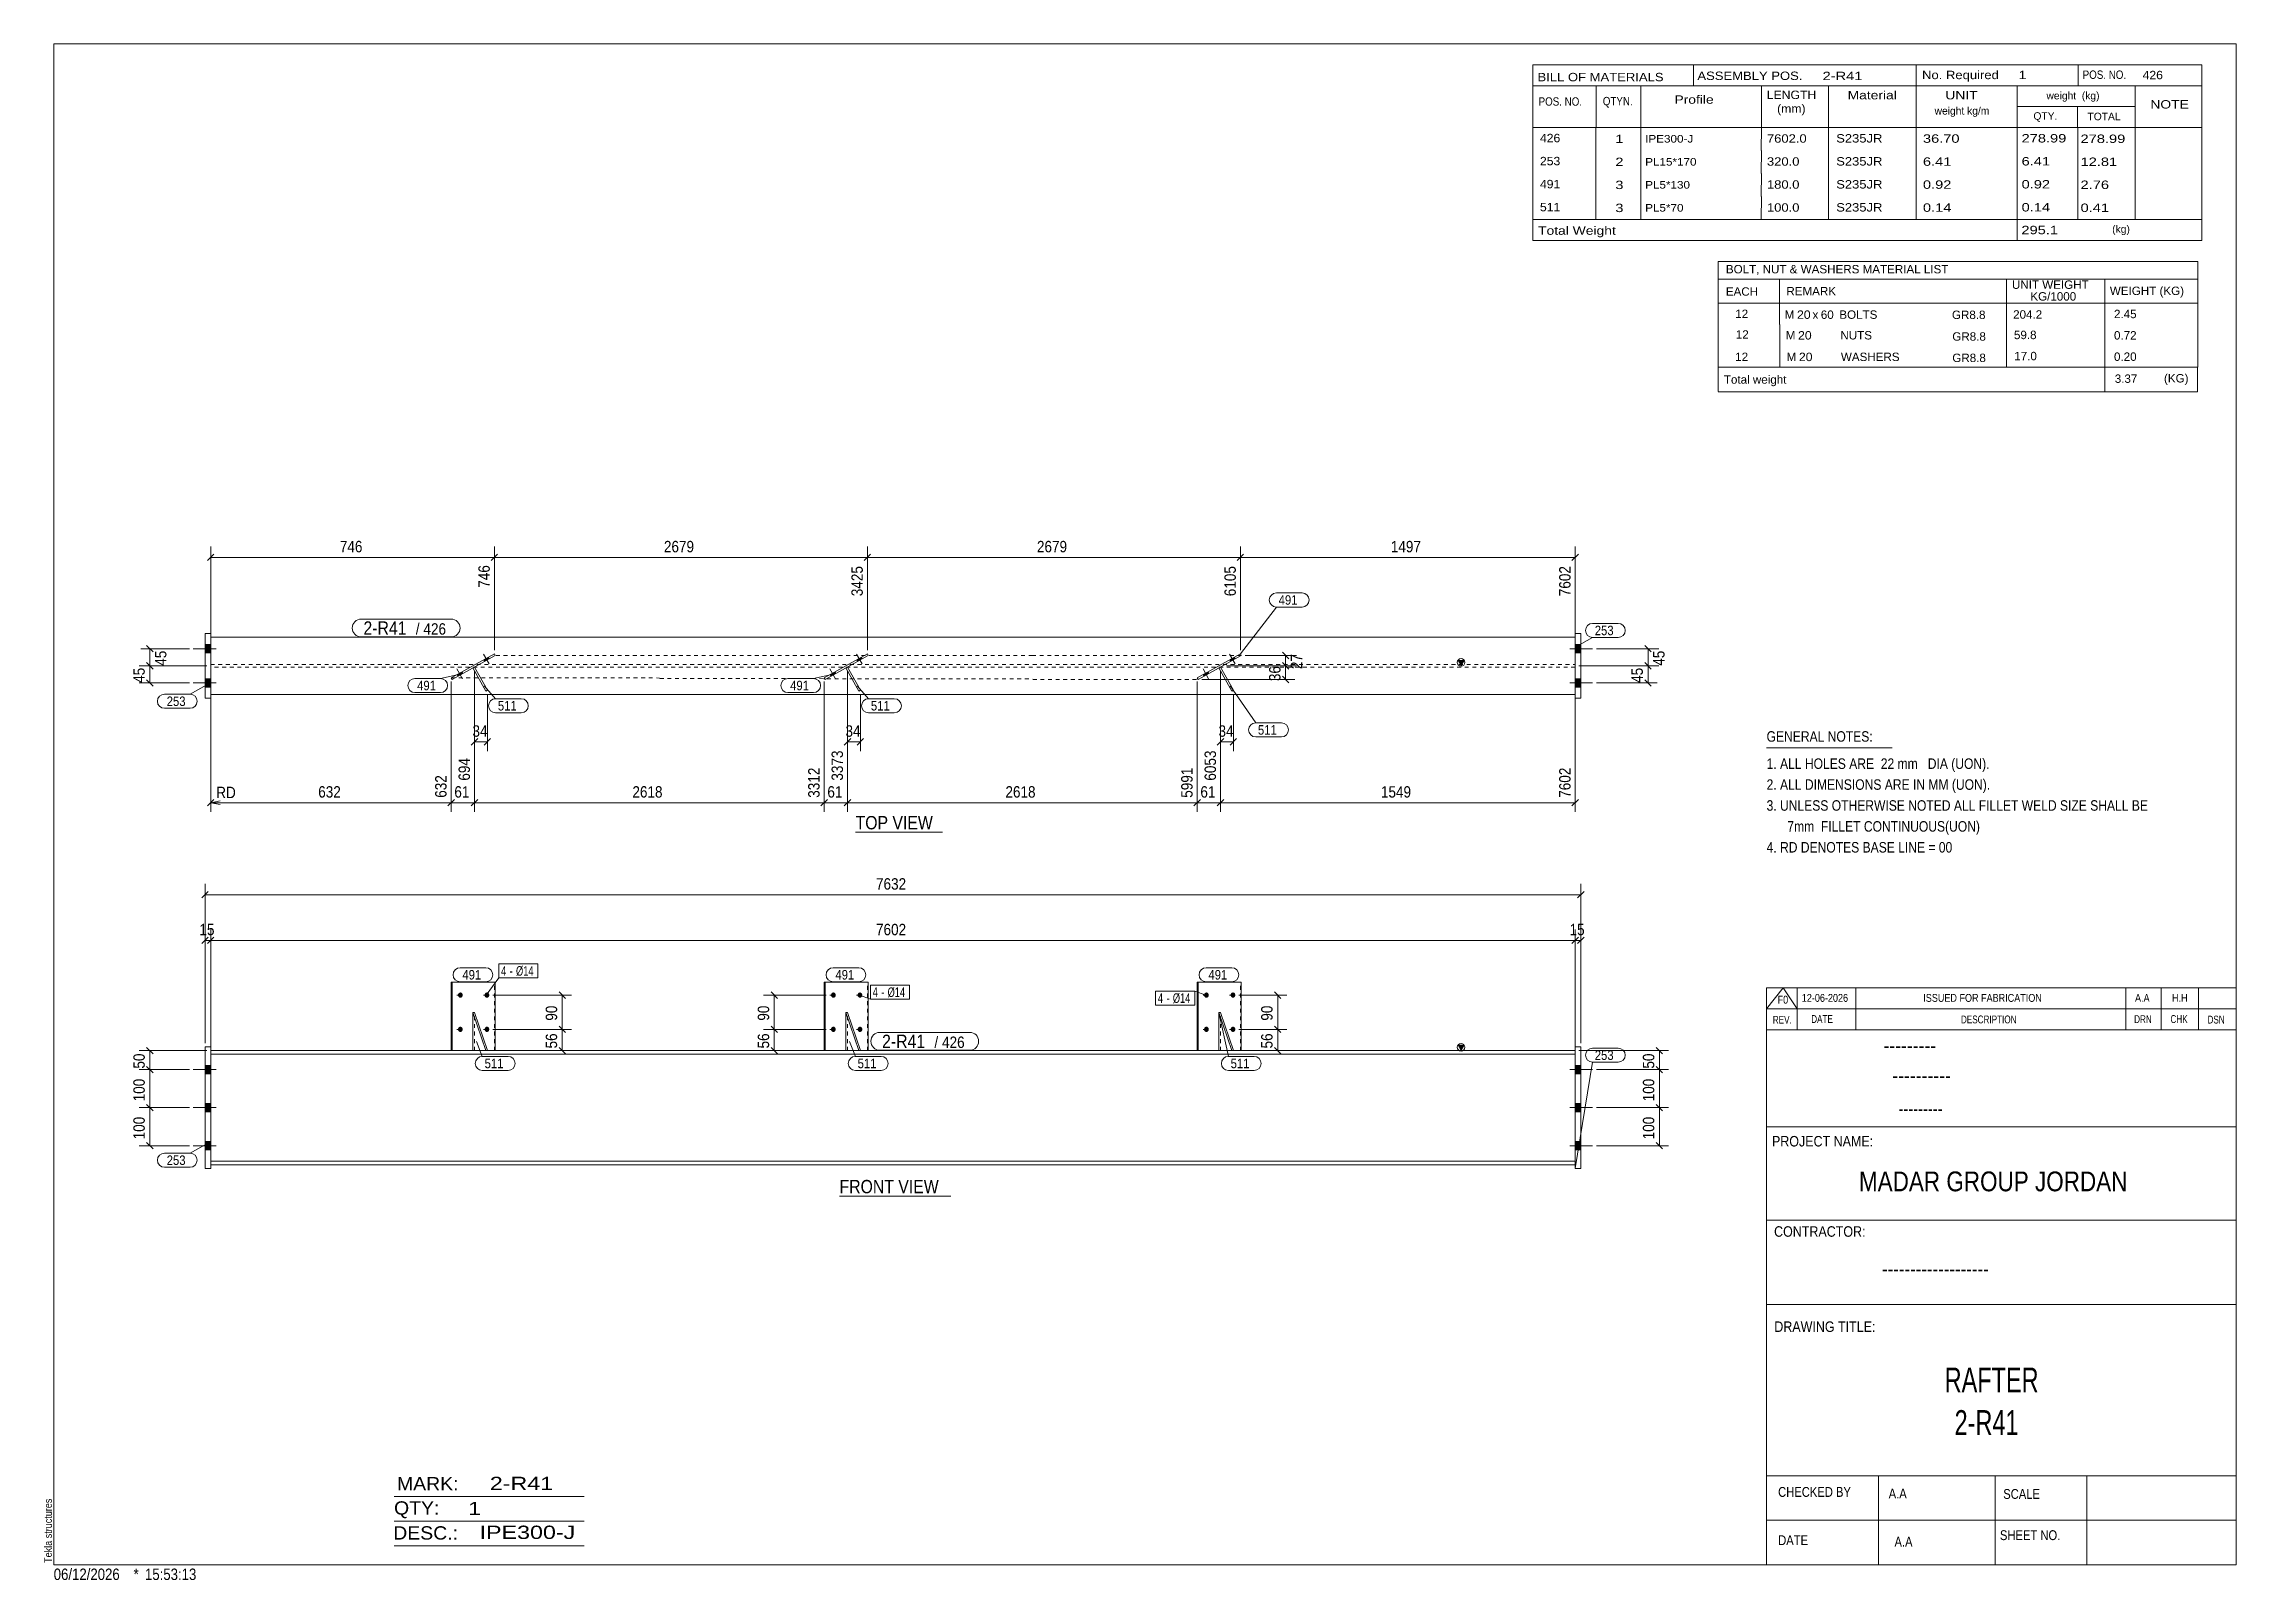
# Model space of a CAD drawing. Header units: millimetres. Extents: x 2 to 579, y 1 to 405.
import ezdxf

# ---------------------------------------------------------------- set-up
doc = ezdxf.new("R2010")
doc.units = ezdxf.units.MM
doc.linetypes.add('XKITLINE00', pattern=[0])
doc.linetypes.add('XKITLINE01', pattern=[4, 1, -1, 1, -1])
for name, color, linetype, lineweight in [('Bolt', 3, 'Continuous', 0), ('BoltMark', 7, 'Continuous', 0), ('Dimensions', 7, 'Continuous', 0), ('DrawingSheet', 5, 'Continuous', 0), ('GraphicObject', 6, 'Continuous', 0), ('OtherObjectType', 7, 'Continuous', 0), ('Part', 2, 'Continuous', 0), ('PartMark', 7, 'Continuous', 0)]:
    doc.layers.add(name, color=color, linetype=linetype, lineweight=lineweight)
doc.styles.add('@ARIAL_UNICODE_MS_BOLD', font='ARIAL.TTF')
doc.styles.add('ARIAL', font='ARIAL.TTF')
doc.styles.add('ARIAL_NARROW', font='ARIALN.TTF')
doc.styles.add('COMIC_SANS_MS_BOLD', font='COMICBD.TTF')
doc.styles.add('SWIS721_EX_BT', font='ARIAL.TTF')
doc.styles.add('SWISSE', font='ARIAL.TTF')

# ---------------------------------------------------------------- blocks, each defined once
blk = doc.blocks.new('*A1')
at = {"layer": 'Bolt'}
for points in [[(46.28, 134.12), (44.78, 134.12), (44.78, 136.32), (46.28, 136.32)], [(46.28, 134.12), (44.78, 134.12), (44.78, 136.32), (46.28, 136.32)], [(46.28, 124.12), (44.78, 124.12), (44.78, 126.32), (46.28, 126.32)], [(46.28, 124.12), (44.78, 124.12), (44.78, 126.32), (46.28, 126.32)], [(46.28, 114.12), (44.78, 114.12), (44.78, 116.32), (46.28, 116.32)], [(46.28, 114.12), (44.78, 114.12), (44.78, 116.32), (46.28, 116.32)]]:
    blk.add_hatch(color=3, dxfattribs=at).paths.add_polyline_path(points, flags=17)
at = {"layer": 'Bolt', "color": 3, "linetype": 'XKITLINE00', "lineweight": 0}
for p, q in [((41.68, 135.22), (47.68, 135.22)), ((41.68, 135.22), (47.68, 135.22)), ((44.78, 136.32), (46.28, 136.32)), ((44.78, 136.32), (46.28, 136.32)), ((44.78, 134.12), (46.28, 134.12)), ((44.78, 134.12), (46.28, 134.12)), ((41.68, 125.22), (47.68, 125.22)), ((41.68, 125.22), (47.68, 125.22)), ((44.78, 126.32), (46.28, 126.32)), ((44.78, 126.32), (46.28, 126.32)), ((44.78, 124.12), (46.28, 124.12)), ((44.78, 124.12), (46.28, 124.12)), ((44.78, 116.32), (46.28, 116.32)), ((44.78, 116.32), (46.28, 116.32)), ((41.68, 115.22), (47.68, 115.22)), ((41.68, 115.22), (47.68, 115.22)), ((44.78, 114.12), (46.28, 114.12)), ((44.78, 114.12), (46.28, 114.12))]:
    blk.add_line(p, q, dxfattribs=at)
blk = doc.blocks.new('*A2')
at = {"layer": 'Bolt'}
for points in [[(406.64, 134.12), (405.14, 134.12), (405.14, 136.32), (406.64, 136.32)], [(406.64, 134.12), (405.14, 134.12), (405.14, 136.32), (406.64, 136.32)], [(406.64, 124.12), (405.14, 124.12), (405.14, 126.32), (406.64, 126.32)], [(406.64, 124.12), (405.14, 124.12), (405.14, 126.32), (406.64, 126.32)], [(406.64, 114.12), (405.14, 114.12), (405.14, 116.32), (406.64, 116.32)], [(406.64, 114.12), (405.14, 114.12), (405.14, 116.32), (406.64, 116.32)]]:
    blk.add_hatch(color=3, dxfattribs=at).paths.add_polyline_path(points, flags=17)
at = {"layer": 'Bolt', "color": 3, "linetype": 'XKITLINE00', "lineweight": 0}
for p, q in [((409.74, 135.22), (403.74, 135.22)), ((409.74, 135.22), (403.74, 135.22)), ((406.64, 136.32), (405.14, 136.32)), ((406.64, 136.32), (405.14, 136.32)), ((406.64, 134.12), (405.14, 134.12)), ((406.64, 134.12), (405.14, 134.12)), ((409.74, 125.22), (403.74, 125.22)), ((409.74, 125.22), (403.74, 125.22)), ((406.64, 126.32), (405.14, 126.32)), ((406.64, 126.32), (405.14, 126.32)), ((406.64, 124.12), (405.14, 124.12)), ((406.64, 124.12), (405.14, 124.12)), ((406.64, 116.32), (405.14, 116.32)), ((406.64, 116.32), (405.14, 116.32)), ((409.74, 115.22), (403.74, 115.22)), ((409.74, 115.22), (403.74, 115.22)), ((406.64, 114.12), (405.14, 114.12)), ((406.64, 114.12), (405.14, 114.12))]:
    blk.add_line(p, q, dxfattribs=at)
blk = doc.blocks.new('*A3')
at = {"layer": 'Bolt'}
for points in [[(111.33, 154.85), (111.33, 154.89), (111.33, 154.92), (111.34, 154.95), (111.35, 154.99), (111.35, 155.02), (111.36, 155.05), (111.37, 155.09), (111.39, 155.12), (111.4, 155.15), (111.42, 155.18), (111.43, 155.21), (111.45, 155.23), (111.47, 155.26), (111.49, 155.29), (111.51, 155.31), (111.53, 155.34), (111.55, 155.36), (111.58, 155.38), (111.6, 155.4), (111.63, 155.42), (111.65, 155.43), (111.68, 155.45), (111.71, 155.46), (111.73, 155.48), (111.76, 155.49), (111.79, 155.5), (111.82, 155.5), (111.85, 155.51), (111.88, 155.51), (111.91, 155.52), (111.94, 155.52), (111.97, 155.52), (112, 155.51), (112.03, 155.51), (112.06, 155.5), (112.09, 155.5), (112.12, 155.49), (112.15, 155.48), (112.17, 155.46), (112.2, 155.45), (112.23, 155.43), (112.25, 155.42), (112.28, 155.4), (112.3, 155.38), (112.33, 155.36), (112.35, 155.34), (112.37, 155.31), (112.39, 155.29), (112.41, 155.26), (112.43, 155.23), (112.45, 155.21), (112.47, 155.18), (112.48, 155.15), (112.49, 155.12), (112.51, 155.09), (112.52, 155.05), (112.53, 155.02), (112.53, 154.99), (112.54, 154.95), (112.55, 154.92), (112.55, 154.89), (112.55, 154.85), (112.55, 154.82), (112.55, 154.78), (112.55, 154.75), (112.55, 154.71), (112.54, 154.68), (112.53, 154.65), (112.53, 154.61), (112.52, 154.58), (112.51, 154.55), (112.49, 154.52), (112.48, 154.49), (112.47, 154.46), (112.45, 154.43), (112.43, 154.4), (112.41, 154.37), (112.39, 154.35), (112.37, 154.32), (112.35, 154.3), (112.33, 154.28), (112.3, 154.26), (112.28, 154.24), (112.25, 154.22), (112.23, 154.2), (112.2, 154.18), (112.17, 154.17), (112.15, 154.16), (112.12, 154.15), (112.09, 154.14), (112.06, 154.13), (112.03, 154.12), (112, 154.12), (111.97, 154.12), (111.94, 154.12), (111.91, 154.12), (111.88, 154.12), (111.85, 154.12), (111.82, 154.13), (111.79, 154.14), (111.76, 154.15), (111.73, 154.16), (111.71, 154.17), (111.68, 154.18), (111.65, 154.2), (111.63, 154.22), (111.6, 154.24), (111.58, 154.26), (111.55, 154.28), (111.53, 154.3), (111.51, 154.32), (111.49, 154.35), (111.47, 154.37), (111.45, 154.4), (111.43, 154.43), (111.42, 154.46), (111.4, 154.49), (111.39, 154.52), (111.37, 154.55), (111.36, 154.58), (111.35, 154.61), (111.35, 154.65), (111.34, 154.68), (111.33, 154.71), (111.33, 154.75), (111.33, 154.78), (111.33, 154.82)], [(118.32, 154.85), (118.33, 154.89), (118.33, 154.92), (118.34, 154.95), (118.34, 154.99), (118.35, 155.02), (118.36, 155.05), (118.37, 155.09), (118.38, 155.12), (118.4, 155.15), (118.41, 155.18), (118.43, 155.21), (118.44, 155.23), (118.46, 155.26), (118.48, 155.29), (118.5, 155.31), (118.52, 155.34), (118.55, 155.36), (118.57, 155.38), (118.6, 155.4), (118.62, 155.42), (118.65, 155.43), (118.67, 155.45), (118.7, 155.46), (118.73, 155.48), (118.76, 155.49), (118.79, 155.5), (118.82, 155.5), (118.85, 155.51), (118.88, 155.51), (118.91, 155.52), (118.94, 155.52), (118.97, 155.52), (119, 155.51), (119.03, 155.51), (119.06, 155.5), (119.08, 155.5), (119.11, 155.49), (119.14, 155.48), (119.17, 155.46), (119.2, 155.45), (119.22, 155.43), (119.25, 155.42), (119.28, 155.4), (119.3, 155.38), (119.32, 155.36), (119.35, 155.34), (119.37, 155.31), (119.39, 155.29), (119.41, 155.26), (119.43, 155.23), (119.44, 155.21), (119.46, 155.18), (119.48, 155.15), (119.49, 155.12), (119.5, 155.09), (119.51, 155.05), (119.52, 155.02), (119.53, 154.99), (119.54, 154.95), (119.54, 154.92), (119.54, 154.89), (119.55, 154.85), (119.55, 154.82), (119.55, 154.78), (119.54, 154.75), (119.54, 154.71), (119.54, 154.68), (119.53, 154.65), (119.52, 154.61), (119.51, 154.58), (119.5, 154.55), (119.49, 154.52), (119.48, 154.49), (119.46, 154.46), (119.44, 154.43), (119.43, 154.4), (119.41, 154.37), (119.39, 154.35), (119.37, 154.32), (119.35, 154.3), (119.32, 154.28), (119.3, 154.26), (119.28, 154.24), (119.25, 154.22), (119.22, 154.2), (119.2, 154.18), (119.17, 154.17), (119.14, 154.16), (119.11, 154.15), (119.08, 154.14), (119.06, 154.13), (119.03, 154.12), (119, 154.12), (118.97, 154.12), (118.94, 154.12), (118.91, 154.12), (118.88, 154.12), (118.85, 154.12), (118.82, 154.13), (118.79, 154.14), (118.76, 154.15), (118.73, 154.16), (118.7, 154.17), (118.67, 154.18), (118.65, 154.2), (118.62, 154.22), (118.6, 154.24), (118.57, 154.26), (118.55, 154.28), (118.52, 154.3), (118.5, 154.32), (118.48, 154.35), (118.46, 154.37), (118.44, 154.4), (118.43, 154.43), (118.41, 154.46), (118.4, 154.49), (118.38, 154.52), (118.37, 154.55), (118.36, 154.58), (118.35, 154.61), (118.34, 154.65), (118.34, 154.68), (118.33, 154.71), (118.33, 154.75), (118.32, 154.78), (118.32, 154.82)], [(111.33, 145.85), (111.33, 145.89), (111.33, 145.92), (111.34, 145.95), (111.35, 145.99), (111.35, 146.02), (111.36, 146.05), (111.37, 146.09), (111.39, 146.12), (111.4, 146.15), (111.42, 146.18), (111.43, 146.21), (111.45, 146.23), (111.47, 146.26), (111.49, 146.29), (111.51, 146.31), (111.53, 146.34), (111.55, 146.36), (111.58, 146.38), (111.6, 146.4), (111.63, 146.42), (111.65, 146.43), (111.68, 146.45), (111.71, 146.46), (111.73, 146.48), (111.76, 146.49), (111.79, 146.5), (111.82, 146.5), (111.85, 146.51), (111.88, 146.51), (111.91, 146.52), (111.94, 146.52), (111.97, 146.52), (112, 146.51), (112.03, 146.51), (112.06, 146.5), (112.09, 146.5), (112.12, 146.49), (112.15, 146.48), (112.17, 146.46), (112.2, 146.45), (112.23, 146.43), (112.25, 146.42), (112.28, 146.4), (112.3, 146.38), (112.33, 146.36), (112.35, 146.34), (112.37, 146.31), (112.39, 146.29), (112.41, 146.26), (112.43, 146.23), (112.45, 146.21), (112.47, 146.18), (112.48, 146.15), (112.49, 146.12), (112.51, 146.09), (112.52, 146.05), (112.53, 146.02), (112.53, 145.99), (112.54, 145.95), (112.55, 145.92), (112.55, 145.89), (112.55, 145.85), (112.55, 145.82), (112.55, 145.78), (112.55, 145.75), (112.55, 145.71), (112.54, 145.68), (112.53, 145.65), (112.53, 145.61), (112.52, 145.58), (112.51, 145.55), (112.49, 145.52), (112.48, 145.49), (112.47, 145.46), (112.45, 145.43), (112.43, 145.4), (112.41, 145.37), (112.39, 145.35), (112.37, 145.32), (112.35, 145.3), (112.33, 145.28), (112.3, 145.26), (112.28, 145.24), (112.25, 145.22), (112.23, 145.2), (112.2, 145.18), (112.17, 145.17), (112.15, 145.16), (112.12, 145.15), (112.09, 145.14), (112.06, 145.13), (112.03, 145.12), (112, 145.12), (111.97, 145.12), (111.94, 145.12), (111.91, 145.12), (111.88, 145.12), (111.85, 145.12), (111.82, 145.13), (111.79, 145.14), (111.76, 145.15), (111.73, 145.16), (111.71, 145.17), (111.68, 145.18), (111.65, 145.2), (111.63, 145.22), (111.6, 145.24), (111.58, 145.26), (111.55, 145.28), (111.53, 145.3), (111.51, 145.32), (111.49, 145.35), (111.47, 145.37), (111.45, 145.4), (111.43, 145.43), (111.42, 145.46), (111.4, 145.49), (111.39, 145.52), (111.37, 145.55), (111.36, 145.58), (111.35, 145.61), (111.35, 145.65), (111.34, 145.68), (111.33, 145.71), (111.33, 145.75), (111.33, 145.78), (111.33, 145.82)], [(118.32, 145.85), (118.33, 145.89), (118.33, 145.92), (118.34, 145.95), (118.34, 145.99), (118.35, 146.02), (118.36, 146.05), (118.37, 146.09), (118.38, 146.12), (118.4, 146.15), (118.41, 146.18), (118.43, 146.21), (118.44, 146.23), (118.46, 146.26), (118.48, 146.29), (118.5, 146.31), (118.52, 146.34), (118.55, 146.36), (118.57, 146.38), (118.6, 146.4), (118.62, 146.42), (118.65, 146.43), (118.67, 146.45), (118.7, 146.46), (118.73, 146.48), (118.76, 146.49), (118.79, 146.5), (118.82, 146.5), (118.85, 146.51), (118.88, 146.51), (118.91, 146.52), (118.94, 146.52), (118.97, 146.52), (119, 146.51), (119.03, 146.51), (119.06, 146.5), (119.08, 146.5), (119.11, 146.49), (119.14, 146.48), (119.17, 146.46), (119.2, 146.45), (119.22, 146.43), (119.25, 146.42), (119.28, 146.4), (119.3, 146.38), (119.32, 146.36), (119.35, 146.34), (119.37, 146.31), (119.39, 146.29), (119.41, 146.26), (119.43, 146.23), (119.44, 146.21), (119.46, 146.18), (119.48, 146.15), (119.49, 146.12), (119.5, 146.09), (119.51, 146.05), (119.52, 146.02), (119.53, 145.99), (119.54, 145.95), (119.54, 145.92), (119.54, 145.89), (119.55, 145.85), (119.55, 145.82), (119.55, 145.78), (119.54, 145.75), (119.54, 145.71), (119.54, 145.68), (119.53, 145.65), (119.52, 145.61), (119.51, 145.58), (119.5, 145.55), (119.49, 145.52), (119.48, 145.49), (119.46, 145.46), (119.44, 145.43), (119.43, 145.4), (119.41, 145.37), (119.39, 145.35), (119.37, 145.32), (119.35, 145.3), (119.32, 145.28), (119.3, 145.26), (119.28, 145.24), (119.25, 145.22), (119.22, 145.2), (119.2, 145.18), (119.17, 145.17), (119.14, 145.16), (119.11, 145.15), (119.08, 145.14), (119.06, 145.13), (119.03, 145.12), (119, 145.12), (118.97, 145.12), (118.94, 145.12), (118.91, 145.12), (118.88, 145.12), (118.85, 145.12), (118.82, 145.13), (118.79, 145.14), (118.76, 145.15), (118.73, 145.16), (118.7, 145.17), (118.67, 145.18), (118.65, 145.2), (118.62, 145.22), (118.6, 145.24), (118.57, 145.26), (118.55, 145.28), (118.52, 145.3), (118.5, 145.32), (118.48, 145.35), (118.46, 145.37), (118.44, 145.4), (118.43, 145.43), (118.41, 145.46), (118.4, 145.49), (118.38, 145.52), (118.37, 145.55), (118.36, 145.58), (118.35, 145.61), (118.34, 145.65), (118.34, 145.68), (118.33, 145.71), (118.33, 145.75), (118.32, 145.78), (118.32, 145.82)]]:
    blk.add_hatch(color=3, dxfattribs=at).paths.add_polyline_path(points, flags=17)
at = {"layer": 'Bolt', "color": 3, "linetype": 'XKITLINE00', "lineweight": 0}
for p, q in [((112.5, 154.82), (111.05, 154.82)), ((119.5, 154.82), (118.04, 154.82)), ((112.5, 145.82), (111.05, 145.82)), ((119.5, 145.82), (118.04, 145.82))]:
    blk.add_line(p, q, dxfattribs=at)
blk = doc.blocks.new('*A4')
at = {"layer": 'Bolt'}
for points in [[(209.43, 154.85), (209.43, 154.89), (209.44, 154.92), (209.44, 154.95), (209.45, 154.99), (209.46, 155.02), (209.47, 155.05), (209.48, 155.09), (209.49, 155.12), (209.5, 155.15), (209.52, 155.18), (209.53, 155.21), (209.55, 155.23), (209.57, 155.26), (209.59, 155.29), (209.61, 155.31), (209.63, 155.34), (209.66, 155.36), (209.68, 155.38), (209.71, 155.4), (209.73, 155.42), (209.76, 155.43), (209.79, 155.45), (209.81, 155.46), (209.84, 155.48), (209.87, 155.49), (209.9, 155.5), (209.93, 155.5), (209.96, 155.51), (209.99, 155.51), (210.02, 155.52), (210.05, 155.52), (210.08, 155.52), (210.11, 155.51), (210.14, 155.51), (210.17, 155.5), (210.2, 155.5), (210.23, 155.49), (210.26, 155.48), (210.29, 155.46), (210.32, 155.45), (210.34, 155.43), (210.37, 155.42), (210.4, 155.4), (210.42, 155.38), (210.44, 155.36), (210.47, 155.34), (210.49, 155.31), (210.51, 155.29), (210.53, 155.26), (210.55, 155.23), (210.57, 155.21), (210.58, 155.18), (210.6, 155.15), (210.61, 155.12), (210.62, 155.09), (210.63, 155.05), (210.64, 155.02), (210.65, 154.99), (210.66, 154.95), (210.66, 154.92), (210.67, 154.89), (210.67, 154.85), (210.67, 154.82), (210.67, 154.78), (210.67, 154.75), (210.66, 154.71), (210.66, 154.68), (210.65, 154.65), (210.64, 154.61), (210.63, 154.58), (210.62, 154.55), (210.61, 154.52), (210.6, 154.49), (210.58, 154.46), (210.57, 154.43), (210.55, 154.4), (210.53, 154.37), (210.51, 154.35), (210.49, 154.32), (210.47, 154.3), (210.44, 154.28), (210.42, 154.26), (210.4, 154.24), (210.37, 154.22), (210.34, 154.2), (210.32, 154.18), (210.29, 154.17), (210.26, 154.16), (210.23, 154.15), (210.2, 154.14), (210.17, 154.13), (210.14, 154.12), (210.11, 154.12), (210.08, 154.12), (210.05, 154.12), (210.02, 154.12), (209.99, 154.12), (209.96, 154.12), (209.93, 154.13), (209.9, 154.14), (209.87, 154.15), (209.84, 154.16), (209.81, 154.17), (209.79, 154.18), (209.76, 154.2), (209.73, 154.22), (209.71, 154.24), (209.68, 154.26), (209.66, 154.28), (209.63, 154.3), (209.61, 154.32), (209.59, 154.35), (209.57, 154.37), (209.55, 154.4), (209.53, 154.43), (209.52, 154.46), (209.5, 154.49), (209.49, 154.52), (209.48, 154.55), (209.47, 154.58), (209.46, 154.61), (209.45, 154.65), (209.44, 154.68), (209.44, 154.71), (209.43, 154.75), (209.43, 154.78), (209.43, 154.82)], [(216.43, 154.85), (216.44, 154.89), (216.44, 154.92), (216.45, 154.95), (216.45, 154.99), (216.46, 155.02), (216.47, 155.05), (216.48, 155.09), (216.49, 155.12), (216.51, 155.15), (216.52, 155.18), (216.54, 155.21), (216.55, 155.23), (216.57, 155.26), (216.59, 155.29), (216.61, 155.31), (216.63, 155.34), (216.66, 155.36), (216.68, 155.38), (216.71, 155.4), (216.73, 155.42), (216.76, 155.43), (216.78, 155.45), (216.81, 155.46), (216.84, 155.48), (216.87, 155.49), (216.9, 155.5), (216.93, 155.5), (216.96, 155.51), (216.99, 155.51), (217.02, 155.52), (217.05, 155.52), (217.08, 155.52), (217.11, 155.51), (217.14, 155.51), (217.17, 155.5), (217.19, 155.5), (217.22, 155.49), (217.25, 155.48), (217.28, 155.46), (217.31, 155.45), (217.33, 155.43), (217.36, 155.42), (217.39, 155.4), (217.41, 155.38), (217.43, 155.36), (217.46, 155.34), (217.48, 155.31), (217.5, 155.29), (217.52, 155.26), (217.54, 155.23), (217.55, 155.21), (217.57, 155.18), (217.59, 155.15), (217.6, 155.12), (217.61, 155.09), (217.62, 155.05), (217.63, 155.02), (217.64, 154.99), (217.65, 154.95), (217.65, 154.92), (217.65, 154.89), (217.66, 154.85), (217.66, 154.82), (217.66, 154.78), (217.65, 154.75), (217.65, 154.71), (217.65, 154.68), (217.64, 154.65), (217.63, 154.61), (217.62, 154.58), (217.61, 154.55), (217.6, 154.52), (217.59, 154.49), (217.57, 154.46), (217.55, 154.43), (217.54, 154.4), (217.52, 154.37), (217.5, 154.35), (217.48, 154.32), (217.46, 154.3), (217.43, 154.28), (217.41, 154.26), (217.39, 154.24), (217.36, 154.22), (217.33, 154.2), (217.31, 154.18), (217.28, 154.17), (217.25, 154.16), (217.22, 154.15), (217.19, 154.14), (217.17, 154.13), (217.14, 154.12), (217.11, 154.12), (217.08, 154.12), (217.05, 154.12), (217.02, 154.12), (216.99, 154.12), (216.96, 154.12), (216.93, 154.13), (216.9, 154.14), (216.87, 154.15), (216.84, 154.16), (216.81, 154.17), (216.78, 154.18), (216.76, 154.2), (216.73, 154.22), (216.71, 154.24), (216.68, 154.26), (216.66, 154.28), (216.63, 154.3), (216.61, 154.32), (216.59, 154.35), (216.57, 154.37), (216.55, 154.4), (216.54, 154.43), (216.52, 154.46), (216.51, 154.49), (216.49, 154.52), (216.48, 154.55), (216.47, 154.58), (216.46, 154.61), (216.45, 154.65), (216.45, 154.68), (216.44, 154.71), (216.44, 154.75), (216.43, 154.78), (216.43, 154.82)], [(209.43, 145.85), (209.43, 145.89), (209.44, 145.92), (209.44, 145.95), (209.45, 145.99), (209.46, 146.02), (209.47, 146.05), (209.48, 146.09), (209.49, 146.12), (209.5, 146.15), (209.52, 146.18), (209.53, 146.21), (209.55, 146.23), (209.57, 146.26), (209.59, 146.29), (209.61, 146.31), (209.63, 146.34), (209.66, 146.36), (209.68, 146.38), (209.71, 146.4), (209.73, 146.42), (209.76, 146.43), (209.79, 146.45), (209.81, 146.46), (209.84, 146.48), (209.87, 146.49), (209.9, 146.5), (209.93, 146.5), (209.96, 146.51), (209.99, 146.51), (210.02, 146.52), (210.05, 146.52), (210.08, 146.52), (210.11, 146.51), (210.14, 146.51), (210.17, 146.5), (210.2, 146.5), (210.23, 146.49), (210.26, 146.48), (210.29, 146.46), (210.32, 146.45), (210.34, 146.43), (210.37, 146.42), (210.4, 146.4), (210.42, 146.38), (210.44, 146.36), (210.47, 146.34), (210.49, 146.31), (210.51, 146.29), (210.53, 146.26), (210.55, 146.23), (210.57, 146.21), (210.58, 146.18), (210.6, 146.15), (210.61, 146.12), (210.62, 146.09), (210.63, 146.05), (210.64, 146.02), (210.65, 145.99), (210.66, 145.95), (210.66, 145.92), (210.67, 145.89), (210.67, 145.85), (210.67, 145.82), (210.67, 145.78), (210.67, 145.75), (210.66, 145.71), (210.66, 145.68), (210.65, 145.65), (210.64, 145.61), (210.63, 145.58), (210.62, 145.55), (210.61, 145.52), (210.6, 145.49), (210.58, 145.46), (210.57, 145.43), (210.55, 145.4), (210.53, 145.37), (210.51, 145.35), (210.49, 145.32), (210.47, 145.3), (210.44, 145.28), (210.42, 145.26), (210.4, 145.24), (210.37, 145.22), (210.34, 145.2), (210.32, 145.18), (210.29, 145.17), (210.26, 145.16), (210.23, 145.15), (210.2, 145.14), (210.17, 145.13), (210.14, 145.12), (210.11, 145.12), (210.08, 145.12), (210.05, 145.12), (210.02, 145.12), (209.99, 145.12), (209.96, 145.12), (209.93, 145.13), (209.9, 145.14), (209.87, 145.15), (209.84, 145.16), (209.81, 145.17), (209.79, 145.18), (209.76, 145.2), (209.73, 145.22), (209.71, 145.24), (209.68, 145.26), (209.66, 145.28), (209.63, 145.3), (209.61, 145.32), (209.59, 145.35), (209.57, 145.37), (209.55, 145.4), (209.53, 145.43), (209.52, 145.46), (209.5, 145.49), (209.49, 145.52), (209.48, 145.55), (209.47, 145.58), (209.46, 145.61), (209.45, 145.65), (209.44, 145.68), (209.44, 145.71), (209.43, 145.75), (209.43, 145.78), (209.43, 145.82)], [(216.43, 145.85), (216.44, 145.89), (216.44, 145.92), (216.45, 145.95), (216.45, 145.99), (216.46, 146.02), (216.47, 146.05), (216.48, 146.09), (216.49, 146.12), (216.51, 146.15), (216.52, 146.18), (216.54, 146.21), (216.55, 146.23), (216.57, 146.26), (216.59, 146.29), (216.61, 146.31), (216.63, 146.34), (216.66, 146.36), (216.68, 146.38), (216.71, 146.4), (216.73, 146.42), (216.76, 146.43), (216.78, 146.45), (216.81, 146.46), (216.84, 146.48), (216.87, 146.49), (216.9, 146.5), (216.93, 146.5), (216.96, 146.51), (216.99, 146.51), (217.02, 146.52), (217.05, 146.52), (217.08, 146.52), (217.11, 146.51), (217.14, 146.51), (217.17, 146.5), (217.19, 146.5), (217.22, 146.49), (217.25, 146.48), (217.28, 146.46), (217.31, 146.45), (217.33, 146.43), (217.36, 146.42), (217.39, 146.4), (217.41, 146.38), (217.43, 146.36), (217.46, 146.34), (217.48, 146.31), (217.5, 146.29), (217.52, 146.26), (217.54, 146.23), (217.55, 146.21), (217.57, 146.18), (217.59, 146.15), (217.6, 146.12), (217.61, 146.09), (217.62, 146.05), (217.63, 146.02), (217.64, 145.99), (217.65, 145.95), (217.65, 145.92), (217.65, 145.89), (217.66, 145.85), (217.66, 145.82), (217.66, 145.78), (217.65, 145.75), (217.65, 145.71), (217.65, 145.68), (217.64, 145.65), (217.63, 145.61), (217.62, 145.58), (217.61, 145.55), (217.6, 145.52), (217.59, 145.49), (217.57, 145.46), (217.55, 145.43), (217.54, 145.4), (217.52, 145.37), (217.5, 145.35), (217.48, 145.32), (217.46, 145.3), (217.43, 145.28), (217.41, 145.26), (217.39, 145.24), (217.36, 145.22), (217.33, 145.2), (217.31, 145.18), (217.28, 145.17), (217.25, 145.16), (217.22, 145.15), (217.19, 145.14), (217.17, 145.13), (217.14, 145.12), (217.11, 145.12), (217.08, 145.12), (217.05, 145.12), (217.02, 145.12), (216.99, 145.12), (216.96, 145.12), (216.93, 145.13), (216.9, 145.14), (216.87, 145.15), (216.84, 145.16), (216.81, 145.17), (216.78, 145.18), (216.76, 145.2), (216.73, 145.22), (216.71, 145.24), (216.68, 145.26), (216.66, 145.28), (216.63, 145.3), (216.61, 145.32), (216.59, 145.35), (216.57, 145.37), (216.55, 145.4), (216.54, 145.43), (216.52, 145.46), (216.51, 145.49), (216.49, 145.52), (216.48, 145.55), (216.47, 145.58), (216.46, 145.61), (216.45, 145.65), (216.45, 145.68), (216.44, 145.71), (216.44, 145.75), (216.43, 145.78), (216.43, 145.82)]]:
    blk.add_hatch(color=3, dxfattribs=at).paths.add_polyline_path(points, flags=17)
at = {"layer": 'Bolt', "color": 3, "linetype": 'XKITLINE00', "lineweight": 0}
for p, q in [((210.61, 154.82), (209.16, 154.82)), ((217.61, 154.82), (216.15, 154.82)), ((210.61, 145.82), (209.16, 145.82)), ((217.61, 145.82), (216.15, 145.82))]:
    blk.add_line(p, q, dxfattribs=at)
blk = doc.blocks.new('*A5')
at = {"layer": 'Bolt'}
for points in [[(307.54, 154.85), (307.54, 154.89), (307.55, 154.92), (307.55, 154.95), (307.56, 154.99), (307.57, 155.02), (307.58, 155.05), (307.59, 155.09), (307.6, 155.12), (307.61, 155.15), (307.63, 155.18), (307.64, 155.21), (307.66, 155.23), (307.68, 155.26), (307.7, 155.29), (307.72, 155.31), (307.74, 155.34), (307.77, 155.36), (307.79, 155.38), (307.82, 155.4), (307.84, 155.42), (307.87, 155.43), (307.9, 155.45), (307.92, 155.46), (307.95, 155.48), (307.98, 155.49), (308.01, 155.5), (308.04, 155.5), (308.07, 155.51), (308.1, 155.51), (308.13, 155.52), (308.16, 155.52), (308.19, 155.52), (308.22, 155.51), (308.25, 155.51), (308.28, 155.5), (308.31, 155.5), (308.34, 155.49), (308.37, 155.48), (308.4, 155.46), (308.43, 155.45), (308.45, 155.43), (308.48, 155.42), (308.51, 155.4), (308.53, 155.38), (308.55, 155.36), (308.58, 155.34), (308.6, 155.31), (308.62, 155.29), (308.64, 155.26), (308.66, 155.23), (308.68, 155.21), (308.69, 155.18), (308.71, 155.15), (308.72, 155.12), (308.73, 155.09), (308.74, 155.05), (308.75, 155.02), (308.76, 154.99), (308.77, 154.95), (308.77, 154.92), (308.78, 154.89), (308.78, 154.85), (308.78, 154.82), (308.78, 154.78), (308.78, 154.75), (308.77, 154.71), (308.77, 154.68), (308.76, 154.65), (308.75, 154.61), (308.74, 154.58), (308.73, 154.55), (308.72, 154.52), (308.71, 154.49), (308.69, 154.46), (308.68, 154.43), (308.66, 154.4), (308.64, 154.37), (308.62, 154.35), (308.6, 154.32), (308.58, 154.3), (308.55, 154.28), (308.53, 154.26), (308.51, 154.24), (308.48, 154.22), (308.45, 154.2), (308.43, 154.18), (308.4, 154.17), (308.37, 154.16), (308.34, 154.15), (308.31, 154.14), (308.28, 154.13), (308.25, 154.12), (308.22, 154.12), (308.19, 154.12), (308.16, 154.12), (308.13, 154.12), (308.1, 154.12), (308.07, 154.12), (308.04, 154.13), (308.01, 154.14), (307.98, 154.15), (307.95, 154.16), (307.92, 154.17), (307.9, 154.18), (307.87, 154.2), (307.84, 154.22), (307.82, 154.24), (307.79, 154.26), (307.77, 154.28), (307.74, 154.3), (307.72, 154.32), (307.7, 154.35), (307.68, 154.37), (307.66, 154.4), (307.64, 154.43), (307.63, 154.46), (307.61, 154.49), (307.6, 154.52), (307.59, 154.55), (307.58, 154.58), (307.57, 154.61), (307.56, 154.65), (307.55, 154.68), (307.55, 154.71), (307.54, 154.75), (307.54, 154.78), (307.54, 154.82)], [(314.54, 154.85), (314.55, 154.89), (314.55, 154.92), (314.56, 154.95), (314.56, 154.99), (314.57, 155.02), (314.58, 155.05), (314.59, 155.09), (314.6, 155.12), (314.62, 155.15), (314.63, 155.18), (314.65, 155.21), (314.66, 155.23), (314.68, 155.26), (314.7, 155.29), (314.72, 155.31), (314.74, 155.34), (314.77, 155.36), (314.79, 155.38), (314.82, 155.4), (314.84, 155.42), (314.87, 155.43), (314.89, 155.45), (314.92, 155.46), (314.95, 155.48), (314.98, 155.49), (315.01, 155.5), (315.04, 155.5), (315.07, 155.51), (315.1, 155.51), (315.13, 155.52), (315.16, 155.52), (315.19, 155.52), (315.22, 155.51), (315.25, 155.51), (315.28, 155.5), (315.3, 155.5), (315.33, 155.49), (315.36, 155.48), (315.39, 155.46), (315.42, 155.45), (315.44, 155.43), (315.47, 155.42), (315.5, 155.4), (315.52, 155.38), (315.54, 155.36), (315.57, 155.34), (315.59, 155.31), (315.61, 155.29), (315.63, 155.26), (315.65, 155.23), (315.66, 155.21), (315.68, 155.18), (315.7, 155.15), (315.71, 155.12), (315.72, 155.09), (315.73, 155.05), (315.74, 155.02), (315.75, 154.99), (315.76, 154.95), (315.76, 154.92), (315.76, 154.89), (315.77, 154.85), (315.77, 154.82), (315.77, 154.78), (315.76, 154.75), (315.76, 154.71), (315.76, 154.68), (315.75, 154.65), (315.74, 154.61), (315.73, 154.58), (315.72, 154.55), (315.71, 154.52), (315.7, 154.49), (315.68, 154.46), (315.66, 154.43), (315.65, 154.4), (315.63, 154.37), (315.61, 154.35), (315.59, 154.32), (315.57, 154.3), (315.54, 154.28), (315.52, 154.26), (315.5, 154.24), (315.47, 154.22), (315.44, 154.2), (315.42, 154.18), (315.39, 154.17), (315.36, 154.16), (315.33, 154.15), (315.3, 154.14), (315.28, 154.13), (315.25, 154.12), (315.22, 154.12), (315.19, 154.12), (315.16, 154.12), (315.13, 154.12), (315.1, 154.12), (315.07, 154.12), (315.04, 154.13), (315.01, 154.14), (314.98, 154.15), (314.95, 154.16), (314.92, 154.17), (314.89, 154.18), (314.87, 154.2), (314.84, 154.22), (314.82, 154.24), (314.79, 154.26), (314.77, 154.28), (314.74, 154.3), (314.72, 154.32), (314.7, 154.35), (314.68, 154.37), (314.66, 154.4), (314.65, 154.43), (314.63, 154.46), (314.62, 154.49), (314.6, 154.52), (314.59, 154.55), (314.58, 154.58), (314.57, 154.61), (314.56, 154.65), (314.56, 154.68), (314.55, 154.71), (314.55, 154.75), (314.54, 154.78), (314.54, 154.82)], [(307.54, 145.85), (307.54, 145.89), (307.55, 145.92), (307.55, 145.95), (307.56, 145.99), (307.57, 146.02), (307.58, 146.05), (307.59, 146.09), (307.6, 146.12), (307.61, 146.15), (307.63, 146.18), (307.64, 146.21), (307.66, 146.23), (307.68, 146.26), (307.7, 146.29), (307.72, 146.31), (307.74, 146.34), (307.77, 146.36), (307.79, 146.38), (307.82, 146.4), (307.84, 146.42), (307.87, 146.43), (307.9, 146.45), (307.92, 146.46), (307.95, 146.48), (307.98, 146.49), (308.01, 146.5), (308.04, 146.5), (308.07, 146.51), (308.1, 146.51), (308.13, 146.52), (308.16, 146.52), (308.19, 146.52), (308.22, 146.51), (308.25, 146.51), (308.28, 146.5), (308.31, 146.5), (308.34, 146.49), (308.37, 146.48), (308.4, 146.46), (308.43, 146.45), (308.45, 146.43), (308.48, 146.42), (308.51, 146.4), (308.53, 146.38), (308.55, 146.36), (308.58, 146.34), (308.6, 146.31), (308.62, 146.29), (308.64, 146.26), (308.66, 146.23), (308.68, 146.21), (308.69, 146.18), (308.71, 146.15), (308.72, 146.12), (308.73, 146.09), (308.74, 146.05), (308.75, 146.02), (308.76, 145.99), (308.77, 145.95), (308.77, 145.92), (308.78, 145.89), (308.78, 145.85), (308.78, 145.82), (308.78, 145.78), (308.78, 145.75), (308.77, 145.71), (308.77, 145.68), (308.76, 145.65), (308.75, 145.61), (308.74, 145.58), (308.73, 145.55), (308.72, 145.52), (308.71, 145.49), (308.69, 145.46), (308.68, 145.43), (308.66, 145.4), (308.64, 145.37), (308.62, 145.35), (308.6, 145.32), (308.58, 145.3), (308.55, 145.28), (308.53, 145.26), (308.51, 145.24), (308.48, 145.22), (308.45, 145.2), (308.43, 145.18), (308.4, 145.17), (308.37, 145.16), (308.34, 145.15), (308.31, 145.14), (308.28, 145.13), (308.25, 145.12), (308.22, 145.12), (308.19, 145.12), (308.16, 145.12), (308.13, 145.12), (308.1, 145.12), (308.07, 145.12), (308.04, 145.13), (308.01, 145.14), (307.98, 145.15), (307.95, 145.16), (307.92, 145.17), (307.9, 145.18), (307.87, 145.2), (307.84, 145.22), (307.82, 145.24), (307.79, 145.26), (307.77, 145.28), (307.74, 145.3), (307.72, 145.32), (307.7, 145.35), (307.68, 145.37), (307.66, 145.4), (307.64, 145.43), (307.63, 145.46), (307.61, 145.49), (307.6, 145.52), (307.59, 145.55), (307.58, 145.58), (307.57, 145.61), (307.56, 145.65), (307.55, 145.68), (307.55, 145.71), (307.54, 145.75), (307.54, 145.78), (307.54, 145.82)], [(314.54, 145.85), (314.55, 145.89), (314.55, 145.92), (314.56, 145.95), (314.56, 145.99), (314.57, 146.02), (314.58, 146.05), (314.59, 146.09), (314.6, 146.12), (314.62, 146.15), (314.63, 146.18), (314.65, 146.21), (314.66, 146.23), (314.68, 146.26), (314.7, 146.29), (314.72, 146.31), (314.74, 146.34), (314.77, 146.36), (314.79, 146.38), (314.82, 146.4), (314.84, 146.42), (314.87, 146.43), (314.89, 146.45), (314.92, 146.46), (314.95, 146.48), (314.98, 146.49), (315.01, 146.5), (315.04, 146.5), (315.07, 146.51), (315.1, 146.51), (315.13, 146.52), (315.16, 146.52), (315.19, 146.52), (315.22, 146.51), (315.25, 146.51), (315.28, 146.5), (315.3, 146.5), (315.33, 146.49), (315.36, 146.48), (315.39, 146.46), (315.42, 146.45), (315.44, 146.43), (315.47, 146.42), (315.5, 146.4), (315.52, 146.38), (315.54, 146.36), (315.57, 146.34), (315.59, 146.31), (315.61, 146.29), (315.63, 146.26), (315.65, 146.23), (315.66, 146.21), (315.68, 146.18), (315.7, 146.15), (315.71, 146.12), (315.72, 146.09), (315.73, 146.05), (315.74, 146.02), (315.75, 145.99), (315.76, 145.95), (315.76, 145.92), (315.76, 145.89), (315.77, 145.85), (315.77, 145.82), (315.77, 145.78), (315.76, 145.75), (315.76, 145.71), (315.76, 145.68), (315.75, 145.65), (315.74, 145.61), (315.73, 145.58), (315.72, 145.55), (315.71, 145.52), (315.7, 145.49), (315.68, 145.46), (315.66, 145.43), (315.65, 145.4), (315.63, 145.37), (315.61, 145.35), (315.59, 145.32), (315.57, 145.3), (315.54, 145.28), (315.52, 145.26), (315.5, 145.24), (315.47, 145.22), (315.44, 145.2), (315.42, 145.18), (315.39, 145.17), (315.36, 145.16), (315.33, 145.15), (315.3, 145.14), (315.28, 145.13), (315.25, 145.12), (315.22, 145.12), (315.19, 145.12), (315.16, 145.12), (315.13, 145.12), (315.1, 145.12), (315.07, 145.12), (315.04, 145.13), (315.01, 145.14), (314.98, 145.15), (314.95, 145.16), (314.92, 145.17), (314.89, 145.18), (314.87, 145.2), (314.84, 145.22), (314.82, 145.24), (314.79, 145.26), (314.77, 145.28), (314.74, 145.3), (314.72, 145.32), (314.7, 145.35), (314.68, 145.37), (314.66, 145.4), (314.65, 145.43), (314.63, 145.46), (314.62, 145.49), (314.6, 145.52), (314.59, 145.55), (314.58, 145.58), (314.57, 145.61), (314.56, 145.65), (314.56, 145.68), (314.55, 145.71), (314.55, 145.75), (314.54, 145.78), (314.54, 145.82)]]:
    blk.add_hatch(color=3, dxfattribs=at).paths.add_polyline_path(points, flags=17)
at = {"layer": 'Bolt', "color": 3, "linetype": 'XKITLINE00', "lineweight": 0}
for p, q in [((308.72, 154.82), (307.27, 154.82)), ((315.72, 154.82), (314.26, 154.82)), ((308.72, 145.82), (307.27, 145.82)), ((315.72, 145.82), (314.26, 145.82))]:
    blk.add_line(p, q, dxfattribs=at)
blk = doc.blocks.new('*A6')
at = {"layer": 'Part'}
blk.add_hatch(color=2, dxfattribs=at).paths.add_polyline_path([(374.34, 141.62), (375.94, 141.62), (375.14, 140.22)], flags=17)
at = {"layer": 'Part', "color": 2, "linetype": 'XKITLINE00', "lineweight": 0}
for p, q in [((46.28, 140.22), (164.32, 140.22)), ((164.32, 139.32), (46.28, 139.32)), ((164.42, 140.22), (262.43, 140.22)), ((262.43, 139.32), (164.42, 139.32)), ((262.53, 140.22), (360.54, 140.22)), ((360.54, 139.32), (262.53, 139.32)), ((360.64, 140.22), (405.14, 140.22)), ((405.14, 139.32), (360.64, 139.32)), ((375.14, 140.22), (374.34, 141.62)), ((374.34, 141.62), (375.94, 141.62)), ((375.94, 141.62), (375.14, 140.22)), ((164.32, 111.12), (46.28, 111.12)), ((46.28, 110.22), (164.32, 110.22)), ((262.43, 111.12), (164.42, 111.12)), ((164.42, 110.22), (262.43, 110.22)), ((360.54, 111.12), (262.53, 111.12)), ((262.53, 110.22), (360.54, 110.22)), ((405.14, 111.12), (360.64, 111.12)), ((360.64, 110.22), (405.14, 110.22))]:
    blk.add_line(p, q, dxfattribs=at)
at = {"layer": 'Part', "color": 7, "linetype": 'XKITLINE01', "lineweight": 0}
for p, q in [((46.28, 140.22), (46.28, 110.22)), ((405.14, 140.22), (405.14, 110.22))]:
    blk.add_line(p, q, dxfattribs=at)
at = {"layer": 'Part', "color": 2, "linetype": 'XKITLINE00', "lineweight": 0}
blk.add_circle((375.14, 141.12), 1, dxfattribs=at)
blk = doc.blocks.new('*A7')
at = {"layer": 'Part', "color": 2, "linetype": 'XKITLINE00', "lineweight": 0}
for p, q in [((46.28, 141.22), (44.78, 141.22)), ((44.78, 141.22), (44.78, 109.22)), ((46.28, 109.22), (46.28, 141.22)), ((44.78, 109.22), (46.28, 109.22))]:
    blk.add_line(p, q, dxfattribs=at)
blk = doc.blocks.new('*A8')
at = {"layer": 'Part', "color": 2, "linetype": 'XKITLINE00', "lineweight": 0}
for p, q in [((405.14, 109.22), (405.14, 141.22)), ((405.14, 141.22), (406.64, 141.22)), ((406.64, 109.22), (406.64, 141.22)), ((405.14, 109.22), (406.64, 109.22))]:
    blk.add_line(p, q, dxfattribs=at)
blk = doc.blocks.new('*A9')
at = {"layer": 'Part', "color": 2, "linetype": 'XKITLINE00', "lineweight": 0}
for p, q in [((109.51, 158.22), (121.12, 158.22)), ((109.51, 140.22), (109.51, 158.22)), ((109.75, 140.22), (109.75, 158.22)), ((121.12, 158.22), (121.12, 140.22))]:
    blk.add_line(p, q, dxfattribs=at)
at = {"layer": 'Part', "color": 7, "linetype": 'XKITLINE01', "lineweight": 0}
for p, q in [((120.88, 140.22), (120.88, 158.22)), ((121.12, 140.22), (109.51, 140.22))]:
    blk.add_line(p, q, dxfattribs=at)
blk = doc.blocks.new('*A10')
at = {"layer": 'Part', "color": 2, "linetype": 'XKITLINE00', "lineweight": 0}
for p, q in [((118.62, 140.22), (115.22, 150.22)), ((115.22, 150.22), (115.22, 140.22)), ((115.22, 150.22), (115.66, 150.22)), ((115.66, 150.22), (119.05, 140.22))]:
    blk.add_line(p, q, dxfattribs=at)
at = {"layer": 'Part', "color": 7, "linetype": 'XKITLINE01', "lineweight": 0}
for p, q in [((115.66, 140.22), (115.66, 150.22)), ((119.05, 140.22), (115.22, 140.22))]:
    blk.add_line(p, q, dxfattribs=at)
blk = doc.blocks.new('*A11')
at = {"layer": 'Part', "color": 2, "linetype": 'XKITLINE00', "lineweight": 0}
for p, q in [((207.62, 158.22), (219.23, 158.22)), ((207.62, 140.22), (207.62, 158.22)), ((207.86, 140.22), (207.86, 158.22)), ((219.23, 158.22), (219.23, 140.22))]:
    blk.add_line(p, q, dxfattribs=at)
at = {"layer": 'Part', "color": 7, "linetype": 'XKITLINE01', "lineweight": 0}
for p, q in [((218.99, 140.22), (218.99, 158.22)), ((219.23, 140.22), (207.62, 140.22))]:
    blk.add_line(p, q, dxfattribs=at)
blk = doc.blocks.new('*A12')
at = {"layer": 'Part', "color": 2, "linetype": 'XKITLINE00', "lineweight": 0}
for p, q in [((216.73, 140.22), (213.33, 150.22)), ((213.33, 150.22), (213.33, 140.22)), ((213.33, 150.22), (213.77, 150.22)), ((213.77, 150.22), (217.16, 140.22))]:
    blk.add_line(p, q, dxfattribs=at)
at = {"layer": 'Part', "color": 7, "linetype": 'XKITLINE01', "lineweight": 0}
for p, q in [((213.77, 140.22), (213.77, 150.22)), ((217.16, 140.22), (213.33, 140.22))]:
    blk.add_line(p, q, dxfattribs=at)
blk = doc.blocks.new('*A13')
at = {"layer": 'Part', "color": 2, "linetype": 'XKITLINE00', "lineweight": 0}
for p, q in [((305.73, 158.22), (317.34, 158.22)), ((305.73, 140.22), (305.73, 158.22)), ((305.97, 140.22), (305.97, 158.22)), ((317.34, 158.22), (317.34, 140.22))]:
    blk.add_line(p, q, dxfattribs=at)
at = {"layer": 'Part', "color": 7, "linetype": 'XKITLINE01', "lineweight": 0}
for p, q in [((317.1, 140.22), (317.1, 158.22)), ((317.34, 140.22), (305.73, 140.22))]:
    blk.add_line(p, q, dxfattribs=at)
blk = doc.blocks.new('*A14')
at = {"layer": 'Part', "color": 2, "linetype": 'XKITLINE00', "lineweight": 0}
for p, q in [((314.84, 140.22), (311.44, 150.22)), ((311.44, 150.22), (311.44, 140.22)), ((311.44, 150.22), (311.88, 150.22)), ((311.88, 150.22), (315.27, 140.22))]:
    blk.add_line(p, q, dxfattribs=at)
at = {"layer": 'Part', "color": 7, "linetype": 'XKITLINE01', "lineweight": 0}
for p, q in [((311.88, 140.22), (311.88, 150.22)), ((315.27, 140.22), (311.44, 140.22))]:
    blk.add_line(p, q, dxfattribs=at)
blk = doc.blocks.new('*A15')
at = {"layer": 'Bolt'}
for points in [[(44.78, 247.02), (46.28, 247.02), (46.28, 244.82), (44.78, 244.82)], [(44.78, 247.02), (46.28, 247.02), (46.28, 244.82), (44.78, 244.82)], [(44.78, 247.02), (46.28, 247.02), (46.28, 244.82), (44.78, 244.82)], [(44.78, 238.02), (46.28, 238.02), (46.28, 235.82), (44.78, 235.82)], [(44.78, 238.02), (46.28, 238.02), (46.28, 235.82), (44.78, 235.82)], [(44.78, 238.02), (46.28, 238.02), (46.28, 235.82), (44.78, 235.82)]]:
    blk.add_hatch(color=3, dxfattribs=at).paths.add_polyline_path(points, flags=17)
at = {"layer": 'Bolt', "color": 3, "linetype": 'XKITLINE00', "lineweight": 0}
for p, q in [((41.68, 245.92), (47.68, 245.92)), ((41.68, 245.92), (47.68, 245.92)), ((41.68, 245.92), (47.68, 245.92)), ((44.78, 247.02), (46.28, 247.02)), ((44.78, 247.02), (46.28, 247.02)), ((44.78, 247.02), (46.28, 247.02)), ((44.78, 244.82), (46.28, 244.82)), ((44.78, 244.82), (46.28, 244.82)), ((44.78, 244.82), (46.28, 244.82)), ((41.68, 236.92), (47.68, 236.92)), ((41.68, 236.92), (47.68, 236.92)), ((41.68, 236.92), (47.68, 236.92)), ((44.78, 238.02), (46.28, 238.02)), ((44.78, 238.02), (46.28, 238.02)), ((44.78, 238.02), (46.28, 238.02)), ((44.78, 235.82), (46.28, 235.82)), ((44.78, 235.82), (46.28, 235.82)), ((44.78, 235.82), (46.28, 235.82))]:
    blk.add_line(p, q, dxfattribs=at)
blk = doc.blocks.new('*A16')
at = {"layer": 'Bolt'}
for points in [[(405.14, 247.02), (406.64, 247.02), (406.64, 244.82), (405.14, 244.82)], [(405.14, 247.02), (406.64, 247.02), (406.64, 244.82), (405.14, 244.82)], [(405.14, 247.02), (406.64, 247.02), (406.64, 244.82), (405.14, 244.82)], [(405.14, 238.02), (406.64, 238.02), (406.64, 235.82), (405.14, 235.82)], [(405.14, 238.02), (406.64, 238.02), (406.64, 235.82), (405.14, 235.82)], [(405.14, 238.02), (406.64, 238.02), (406.64, 235.82), (405.14, 235.82)]]:
    blk.add_hatch(color=3, dxfattribs=at).paths.add_polyline_path(points, flags=17)
at = {"layer": 'Bolt', "color": 3, "linetype": 'XKITLINE00', "lineweight": 0}
for p, q in [((409.74, 245.92), (403.74, 245.92)), ((409.74, 245.92), (403.74, 245.92)), ((409.74, 245.92), (403.74, 245.92)), ((406.64, 247.02), (405.14, 247.02)), ((406.64, 247.02), (405.14, 247.02)), ((406.64, 247.02), (405.14, 247.02)), ((406.64, 244.82), (405.14, 244.82)), ((406.64, 244.82), (405.14, 244.82)), ((406.64, 244.82), (405.14, 244.82)), ((409.74, 236.92), (403.74, 236.92)), ((409.74, 236.92), (403.74, 236.92)), ((409.74, 236.92), (403.74, 236.92)), ((406.64, 238.02), (405.14, 238.02)), ((406.64, 238.02), (405.14, 238.02)), ((406.64, 238.02), (405.14, 238.02)), ((406.64, 235.82), (405.14, 235.82)), ((406.64, 235.82), (405.14, 235.82)), ((406.64, 235.82), (405.14, 235.82))]:
    blk.add_line(p, q, dxfattribs=at)
blk = doc.blocks.new('*A17')
at = {"layer": 'Bolt'}
for points in [[(119.31, 243.7), (119.55, 243.26), (118.32, 242.58), (118.08, 243.02)], [(119.31, 243.7), (119.55, 243.26), (118.32, 242.58), (118.08, 243.02)], [(112.31, 239.82), (112.55, 239.38), (111.33, 238.7), (111.09, 239.14)], [(112.31, 239.82), (112.55, 239.38), (111.33, 238.7), (111.09, 239.14)]]:
    blk.add_hatch(color=3, dxfattribs=at).paths.add_polyline_path(points, flags=17)
at = {"layer": 'Bolt', "color": 3, "linetype": 'XKITLINE00', "lineweight": 0}
for p, q in [((119.5, 241.91), (118.04, 244.53)), ((119.5, 241.91), (118.04, 244.53)), ((118.32, 242.58), (118.08, 243.02)), ((118.32, 242.58), (118.08, 243.02)), ((119.55, 243.26), (119.31, 243.7)), ((119.55, 243.26), (119.31, 243.7)), ((112.5, 238.02), (111.05, 240.65)), ((112.5, 238.02), (111.05, 240.65)), ((111.33, 238.7), (111.09, 239.14)), ((111.33, 238.7), (111.09, 239.14)), ((112.55, 239.38), (112.31, 239.82)), ((112.55, 239.38), (112.31, 239.82))]:
    blk.add_line(p, q, dxfattribs=at)
blk = doc.blocks.new('*A18')
at = {"layer": 'Bolt'}
for points in [[(217.42, 243.7), (217.66, 243.26), (216.43, 242.58), (216.19, 243.02)], [(217.42, 243.7), (217.66, 243.26), (216.43, 242.58), (216.19, 243.02)], [(210.42, 239.82), (210.66, 239.38), (209.44, 238.7), (209.2, 239.14)], [(210.42, 239.82), (210.66, 239.38), (209.44, 238.7), (209.2, 239.14)]]:
    blk.add_hatch(color=3, dxfattribs=at).paths.add_polyline_path(points, flags=17)
at = {"layer": 'Bolt', "color": 3, "linetype": 'XKITLINE00', "lineweight": 0}
for p, q in [((217.61, 241.91), (216.15, 244.53)), ((217.61, 241.91), (216.15, 244.53)), ((216.43, 242.58), (216.19, 243.02)), ((216.43, 242.58), (216.19, 243.02)), ((217.66, 243.26), (217.42, 243.7)), ((217.66, 243.26), (217.42, 243.7)), ((210.61, 238.02), (209.16, 240.65)), ((210.61, 238.02), (209.16, 240.65)), ((209.44, 238.7), (209.2, 239.14)), ((209.44, 238.7), (209.2, 239.14)), ((210.66, 239.38), (210.42, 239.82)), ((210.66, 239.38), (210.42, 239.82))]:
    blk.add_line(p, q, dxfattribs=at)
blk = doc.blocks.new('*A19')
at = {"layer": 'Bolt'}
for points in [[(315.53, 243.7), (315.77, 243.26), (314.54, 242.58), (314.3, 243.02)], [(315.53, 243.7), (315.77, 243.26), (314.54, 242.58), (314.3, 243.02)], [(308.53, 239.82), (308.77, 239.38), (307.55, 238.7), (307.31, 239.14)], [(308.53, 239.82), (308.77, 239.38), (307.55, 238.7), (307.31, 239.14)]]:
    blk.add_hatch(color=3, dxfattribs=at).paths.add_polyline_path(points, flags=17)
at = {"layer": 'Bolt', "color": 3, "linetype": 'XKITLINE00', "lineweight": 0}
for p, q in [((315.72, 241.91), (314.26, 244.53)), ((315.72, 241.91), (314.26, 244.53)), ((314.54, 242.58), (314.3, 243.02)), ((314.54, 242.58), (314.3, 243.02)), ((315.77, 243.26), (315.53, 243.7)), ((315.77, 243.26), (315.53, 243.7)), ((308.72, 238.02), (307.27, 240.65)), ((308.72, 238.02), (307.27, 240.65)), ((307.55, 238.7), (307.31, 239.14)), ((307.55, 238.7), (307.31, 239.14)), ((308.77, 239.38), (308.53, 239.82)), ((308.77, 239.38), (308.53, 239.82))]:
    blk.add_line(p, q, dxfattribs=at)
blk = doc.blocks.new('*A20')
at = {"layer": 'Part'}
blk.add_hatch(color=2, dxfattribs=at).paths.add_polyline_path([(374.34, 242.82), (375.94, 242.82), (375.14, 241.42)], flags=17)
at = {"layer": 'Part', "color": 2, "linetype": 'XKITLINE00', "lineweight": 0}
for p, q in [((46.28, 248.92), (164.32, 248.92)), ((164.42, 248.92), (262.43, 248.92)), ((262.53, 248.92), (360.54, 248.92)), ((360.64, 248.92), (405.14, 248.92)), ((375.14, 241.42), (374.34, 242.82)), ((374.34, 242.82), (375.94, 242.82)), ((375.94, 242.82), (375.14, 241.42)), ((46.28, 233.92), (164.32, 233.92)), ((164.42, 233.92), (262.43, 233.92)), ((262.53, 233.92), (360.54, 233.92)), ((360.64, 233.92), (405.14, 233.92))]:
    blk.add_line(p, q, dxfattribs=at)
at = {"layer": 'Part', "color": 7, "linetype": 'XKITLINE01', "lineweight": 0}
for p, q in [((46.28, 233.92), (46.28, 248.92)), ((405.14, 233.92), (405.14, 248.92)), ((46.28, 241.74), (164.32, 241.74)), ((164.32, 241.09), (46.28, 241.09)), ((164.42, 241.74), (262.43, 241.74)), ((262.43, 241.09), (164.42, 241.09)), ((262.53, 241.74), (360.54, 241.74)), ((360.54, 241.09), (262.53, 241.09)), ((360.64, 241.74), (405.14, 241.74)), ((405.14, 241.09), (360.64, 241.09))]:
    blk.add_line(p, q, dxfattribs=at)
at = {"layer": 'Part', "color": 2, "linetype": 'XKITLINE00', "lineweight": 0}
blk.add_circle((375.14, 242.32), 1, dxfattribs=at)
blk = doc.blocks.new('*A21')
at = {"layer": 'Part', "color": 2, "linetype": 'XKITLINE00', "lineweight": 0}
for p, q in [((44.78, 249.92), (46.28, 249.92)), ((44.78, 232.92), (44.78, 249.92)), ((46.28, 249.92), (46.28, 232.92)), ((46.28, 232.92), (44.78, 232.92))]:
    blk.add_line(p, q, dxfattribs=at)
blk = doc.blocks.new('*A22')
at = {"layer": 'Part', "color": 2, "linetype": 'XKITLINE00', "lineweight": 0}
for p, q in [((405.14, 232.92), (405.14, 249.92)), ((405.14, 249.92), (406.64, 249.92)), ((406.64, 249.92), (406.64, 232.92)), ((406.64, 232.92), (405.14, 232.92))]:
    blk.add_line(p, q, dxfattribs=at)
blk = doc.blocks.new('*A23')
at = {"layer": 'Part', "color": 2, "linetype": 'XKITLINE00', "lineweight": 0}
for p, q in [((120.88, 244.57), (109.51, 238.26)), ((121.12, 244.13), (109.75, 237.83)), ((120.88, 244.57), (121.12, 244.13)), ((109.51, 238.26), (109.75, 237.83))]:
    blk.add_line(p, q, dxfattribs=at)
blk = doc.blocks.new('*A24')
at = {"layer": 'Part', "color": 7, "linetype": 'XKITLINE01', "lineweight": 0}
blk.add_line((115.22, 240.86), (115.66, 241.1), dxfattribs=at)
at = {"layer": 'Part', "color": 2, "linetype": 'XKITLINE00', "lineweight": 0}
for p, q in [((118.62, 234.74), (115.22, 240.86)), ((119.05, 234.98), (115.66, 241.1)), ((118.62, 234.74), (119.05, 234.98))]:
    blk.add_line(p, q, dxfattribs=at)
blk = doc.blocks.new('*A25')
at = {"layer": 'Part', "color": 2, "linetype": 'XKITLINE00', "lineweight": 0}
for p, q in [((218.99, 244.57), (207.62, 238.26)), ((219.23, 244.13), (207.86, 237.83)), ((218.99, 244.57), (219.23, 244.13)), ((207.62, 238.26), (207.86, 237.83))]:
    blk.add_line(p, q, dxfattribs=at)
blk = doc.blocks.new('*A26')
at = {"layer": 'Part', "color": 7, "linetype": 'XKITLINE01', "lineweight": 0}
blk.add_line((213.33, 240.86), (213.77, 241.1), dxfattribs=at)
at = {"layer": 'Part', "color": 2, "linetype": 'XKITLINE00', "lineweight": 0}
for p, q in [((216.73, 234.74), (213.33, 240.86)), ((217.16, 234.98), (213.77, 241.1)), ((216.73, 234.74), (217.16, 234.98))]:
    blk.add_line(p, q, dxfattribs=at)
blk = doc.blocks.new('*A27')
at = {"layer": 'Part', "color": 2, "linetype": 'XKITLINE00', "lineweight": 0}
for p, q in [((317.1, 244.57), (305.73, 238.26)), ((317.34, 244.13), (305.97, 237.83)), ((317.1, 244.57), (317.34, 244.13)), ((305.73, 238.26), (305.97, 237.83))]:
    blk.add_line(p, q, dxfattribs=at)
blk = doc.blocks.new('*A28')
at = {"layer": 'Part', "color": 7, "linetype": 'XKITLINE01', "lineweight": 0}
blk.add_line((311.44, 240.86), (311.88, 241.1), dxfattribs=at)
at = {"layer": 'Part', "color": 2, "linetype": 'XKITLINE00', "lineweight": 0}
for p, q in [((314.84, 234.74), (311.44, 240.86)), ((315.27, 234.98), (311.88, 241.1)), ((314.84, 234.74), (315.27, 234.98))]:
    blk.add_line(p, q, dxfattribs=at)
blk = doc.blocks.new('*A29')
at = {"layer": 'GraphicObject', "color": 1, "linetype": 'XKITLINE01', "lineweight": 0}
for p, q in [((109.51, 238.26), (164.32, 238.22)), ((164.42, 238.08), (262.43, 238)), ((262.53, 237.86), (305.97, 237.83))]:
    blk.add_line(p, q, dxfattribs=at)
blk = doc.blocks.new('*A30')
at = {"layer": 'GraphicObject', "color": 1, "linetype": 'XKITLINE01', "lineweight": 0}
for p, q in [((164.32, 244.13), (121.12, 244.13)), ((262.43, 244.13), (164.42, 244.13)), ((317.34, 244.13), (262.53, 244.13))]:
    blk.add_line(p, q, dxfattribs=at)
blk = doc.blocks.new('*A31')
at = {"layer": 'DrawingSheet', "color": 5, "linetype": 'XKITLINE00', "lineweight": 0}
for p, q in [((579, 405), (5, 405)), ((5, 405), (5, 5)), ((579, 5), (579, 405)), ((5, 5), (579, 5))]:
    blk.add_line(p, q, dxfattribs=at)
at = {"layer": 'DrawingSheet', "color": 5, "style": 'ARIAL', "width": 0.85}
blk.add_text('Tekla structures', height=2, rotation=90, dxfattribs=at).set_placement((4.5, 5.5))
blk = doc.blocks.new('*A32')
at = {"layer": 'OtherObjectType', "color": 7, "linetype": 'XKITLINE00', "lineweight": 0}
for p, q in [((442.76, 347.8), (442.75, 336.8)), ((442.76, 347.8), (568.88, 347.8)), ((568.88, 347.8), (568.88, 336.8)), ((442.75, 343.15), (568.88, 343.15)), ((458.87, 343.16), (458.87, 336.8)), ((518.57, 343.16), (518.57, 336.8)), ((544.47, 343.14), (544.47, 336.8)), ((442.76, 336.77), (442.76, 331.27)), ((442.77, 336.8), (568.88, 336.8)), ((458.92, 336.8), (458.92, 331.18)), ((518.57, 336.8), (518.57, 331.18)), ((544.5, 336.8), (544.5, 331.3)), ((568.88, 336.8), (568.88, 331.3)), ((442.79, 331.18), (442.79, 325.57)), ((458.95, 331.18), (458.95, 325.56)), ((518.57, 331.18), (518.57, 325.56)), ((544.5, 331.18), (544.5, 325.68)), ((568.88, 331.18), (568.88, 325.68)), ((442.79, 325.55), (442.79, 319.98)), ((458.95, 325.56), (458.95, 319.94)), ((518.57, 325.56), (518.57, 319.94)), ((544.5, 325.56), (544.5, 319.95)), ((568.88, 325.56), (568.88, 319.95)), ((568.88, 319.95), (442.75, 319.98)), ((442.78, 319.94), (442.78, 313.54)), ((442.85, 319.94), (568.87, 319.94)), ((544.5, 319.91), (544.5, 313.49)), ((568.87, 319.91), (568.87, 313.5)), ((442.77, 313.5), (568.87, 313.5))]:
    blk.add_line(p, q, dxfattribs=at)
at = {"layer": 'OtherObjectType', "color": 7, "style": 'ARIAL_NARROW'}
for s, width, p in [('BOLT, NUT & WASHERS MATERIAL LIST', 1.211571, (444.79, 344.64)), ('EACH', 1.211571, (444.78, 338.77)), ('REMARK', 1.211571, (460.7, 338.86)), ('UNIT WEIGHT', 1.211571, (520.03, 340.57)), ('WEIGHT (KG)', 1.211571, (545.78, 338.95)), ('12', 1.211571, (447.26, 332.9)), ('M', 1.211571, (460.26, 332.7)), ('20', 1.275, (463.5, 332.68)), ('60', 1.211571, (469.76, 332.67)), ('BOLTS', 1.211571, (474.63, 332.69)), ('GR8.8', 1.211571, (504.25, 332.64)), ('204.2', 1.211571, (520.34, 332.73)), (' KG/1000', 1.211571, (524.02, 337.48)), ('2.45', 1.211571, (546.87, 332.86)), ('12', 1.211571, (447.4, 327.46)), ('M', 1.211571, (460.54, 327.26)), ('20', 1.275, (463.78, 327.24)), ('x', 1.211571, (467.58, 332.68)), ('NUTS', 1.211571, (474.91, 327.26)), ('GR8.8', 1.211571, (504.35, 326.94)), ('59.8', 1.211571, (520.56, 327.35)), ('0.72', 1.211571, (546.87, 327.24)), ('12', 1.211571, (447.24, 321.59)), ('M', 1.211571, (460.76, 321.59)), ('20', 1.275, (464, 321.57)), ('WASHERS', 1.211571, (475.04, 321.58)), ('GR8.8', 1.211571, (504.35, 321.32)), ('17.0', 1.211571, (520.64, 321.79)), ('0.20', 1.211571, (546.87, 321.63)), ('Total weight', 1.211571, (444.26, 315.62)), ('3.37', 1.211571, (547.07, 315.85)), ('(KG)', 1.211571, (560.02, 315.95))]:
    blk.add_text(s, height=2.2, dxfattribs=dict(at, width=width)).set_placement(p)
blk = doc.blocks.new('*A33')
at = {"layer": 'OtherObjectType', "color": 7, "linetype": 'XKITLINE00', "lineweight": 0}
blk.add_line((455.5, 219.82), (488.5, 219.82), dxfattribs=at)
at = {"layer": 'OtherObjectType', "color": 7, "style": 'ARIAL_NARROW', "width": 1.008832}
for s, p in [('GENERAL NOTES:', (455.5, 221.47)), ('1. ALL HOLES ARE  22 mm   DIA (UON).', (455.5, 214.32)), ('2. ALL DIMENSIONS ARE IN MM (UON).', (455.5, 208.82)), ('3. UNLESS OTHERWISE NOTED ALL FILLET WELD SIZE SHALL BE', (455.5, 203.32)), ('7mm  FILLET CONTINUOUS(UON)', (460.95, 197.82)), ('4. RD DENOTES BASE LINE = 00', (455.5, 192.32))]:
    blk.add_text(s, height=2.75, dxfattribs=at).set_placement(p)
blk = doc.blocks.new('*A34')
at = {"layer": 'OtherObjectType', "color": 7, "linetype": 'XKITLINE00', "lineweight": 0}
for p, q in [((455.5, 156.76), (579, 156.76)), ((455.5, 151.21), (459.82, 156.76)), ((455.5, 151.21), (455.5, 156.76)), ((459.82, 156.76), (463.53, 151.21)), ((463.53, 151.21), (463.53, 156.76)), ((478.97, 151.21), (478.97, 156.76)), ((549.98, 151.21), (549.98, 156.76)), ((559.24, 151.21), (559.24, 156.76)), ((569.12, 151.21), (569.12, 156.76)), ((579, 151.21), (579, 156.76)), ((455.5, 151.21), (579, 151.21)), ((455.5, 145.65), (455.5, 151.21)), ((459.21, 151.21), (579, 151.21)), ((463.53, 145.65), (463.53, 151.21)), ((478.97, 145.65), (478.97, 151.21)), ((549.98, 145.65), (549.98, 151.21)), ((559.24, 145.65), (559.24, 151.21)), ((569.12, 145.65), (569.12, 151.21)), ((579, 145.65), (579, 151.21))]:
    blk.add_line(p, q, dxfattribs=at)
at = {"layer": 'OtherObjectType', "color": 7, "style": 'ARIAL_NARROW'}
for s, height, width, p in [('F0', 2.058, 1.008832, (458.4, 152.59)), ('12-06-2026', 2.058, 1.008832, (464.76, 153.06)), ('ISSUED FOR FABRICATION', 2.0583, 1.008832, (496.71, 153.06)), ('A.A', 2.058, 1.008832, (552.4, 153.06)), ('H.H', 2.058, 1.008832, (562.13, 153.06)), ('REV.', 2.058, 0.907949, (457.13, 147.31)), ('DATE', 2.058, 0.907949, (467.23, 147.5)), ('DESCRIPTION', 2.0583, 0.907949, (506.61, 147.39)), ('DRN', 2.058, 0.907949, (552.17, 147.47)), ('CHK', 2.058, 0.907949, (561.72, 147.5)), ('DSN', 2.058, 0.907949, (571.47, 147.35))]:
    blk.add_text(s, height=height, dxfattribs=dict(at, width=width)).set_placement(p)
blk = doc.blocks.new('*A35')
at = {"layer": 'OtherObjectType', "color": 6, "linetype": 'XKITLINE00', "lineweight": 0}
for p, q in [((94.5, 23), (144.5, 23)), ((94.5, 16.5), (144.5, 16.5)), ((94.5, 10), (144.5, 10))]:
    blk.add_line(p, q, dxfattribs=at)
at = {"layer": 'OtherObjectType', "color": 6, "style": 'ARIAL_NARROW'}
for s, width, p in [('MARK:', 1.275, (95.27, 24.58)), ('2-R41', 1.525501, (119.69, 24.65)), ('QTY:', 1.275, (94.5, 18.19)), ('1', 1.525501, (113.99, 18.05)), ('DESC.:', 1.275, (94.29, 11.63)), ('IPE300-J', 1.525501, (117, 11.79))]:
    blk.add_text(s, height=3.5, dxfattribs=dict(at, width=width)).set_placement(p)
blk = doc.blocks.new('*A36')
at = {"layer": 'OtherObjectType', "color": 2, "linetype": 'XKITLINE00', "lineweight": 0}
for p, q in [((455.5, 145.65), (579, 145.65)), ((455.5, 5), (455.5, 145.64)), ((578.98, 145.64), (579, 5)), ((579, 120.14), (455.5, 120.14)), ((455.5, 95.63), (579, 95.63)), ((579, 73.49), (455.5, 73.49)), ((579, 28.4), (455.5, 28.4)), ((484.94, 28.4), (484.94, 5)), ((515.62, 5), (515.62, 28.4)), ((539.75, 5), (539.75, 28.4)), ((579, 16.7), (455.5, 16.7)), ((579, 5), (455.5, 5))]:
    blk.add_line(p, q, dxfattribs=at)
at = {"layer": 'OtherObjectType', "color": 4, "style": '@ARIAL_UNICODE_MS_BOLD', "width": 0.85}
blk.add_text('---------', height=3.9, dxfattribs=at).set_placement((486.23, 139.59))
at = {"layer": 'OtherObjectType', "color": 7, "style": 'ARIAL', "width": 0.85}
for s, height, p in [('----------', 3.9, (488.56, 131.77)), ('---------', 3.25, (490.21, 123.31))]:
    blk.add_text(s, height=height, dxfattribs=at).set_placement(p)
at = {"layer": 'OtherObjectType', "color": 3, "width": 0.85}
for s, style, p in [('PROJECT NAME:', 'SWIS721_EX_BT', (456.92, 115.01)), ('CONTRACTOR:', 'SWISSE', (457.47, 91.27)), ('DRAWING TITLE:', 'SWIS721_EX_BT', (457.53, 66.24))]:
    blk.add_text(s, height=2.7618, dxfattribs=dict(at, style=style)).set_placement(p)
at = {"layer": 'OtherObjectType', "color": 7, "width": 0.85}
for s, height, p in [('MADAR GROUP JORDAN', 5.2, (479.79, 103.23)), ('CHECKED BY', 2.592, (458.53, 22.86)), ('A.A', 2.592, (487.61, 22.45)), ('SCALE', 2.592, (517.74, 22.33)), ('DATE', 2.592, (458.54, 10.16)), ('A.A', 2.592, (489.14, 9.76)), ('SHEET NO.', 2.592, (516.87, 11.49))]:
    blk.add_text(s, height=height, dxfattribs=at).set_placement(p)
at = {"layer": 'OtherObjectType', "color": 1}
for s, height, style, width, p in [('-------------------', 3.9, 'COMIC_SANS_MS_BOLD', 0.85, (485.87, 80.86)), ('RAFTER', 6.5, 'ARIAL', 0.68, (502.34, 50.37)), ('2-R41', 6.5, 'ARIAL', 0.68, (504.95, 39.17))]:
    blk.add_text(s, height=height, dxfattribs=dict(at, style=style, width=width)).set_placement(p)
blk = doc.blocks.new('*A37')
at = {"layer": 'OtherObjectType', "color": 7, "linetype": 'XKITLINE00', "lineweight": 0}
for p, q in [((393.98, 399.5), (569.98, 399.5)), ((393.98, 399.5), (393.98, 388.5)), ((436.26, 399.42), (436.26, 393.87)), ((494.85, 394), (494.85, 399.5)), ((537.43, 393.96), (537.43, 399.42)), ((569.98, 394), (569.98, 399.5)), ((393.98, 394), (569.98, 394)), ((410.64, 394), (410.64, 383)), ((422.4, 393.98), (422.4, 383.03)), ((454.12, 393.99), (454.13, 383)), ((471.78, 393.98), (471.78, 383)), ((494.85, 393.98), (494.85, 383)), ((521.43, 394), (521.43, 383)), ((552.42, 394), (552.42, 383)), ((569.98, 394), (569.98, 388.5)), ((393.98, 388.5), (393.98, 383)), ((521.45, 388.52), (552.45, 388.52)), ((537.28, 388.52), (537.28, 383)), ((569.98, 388.5), (569.98, 383)), ((393.98, 383), (569.98, 383)), ((393.98, 383), (393.98, 376.95)), ((410.63, 383), (410.63, 376.95)), ((422.44, 382.99), (422.44, 376.95)), ((454.12, 383), (454.11, 376.95)), ((471.79, 383), (471.79, 376.95)), ((494.87, 383), (494.87, 376.95)), ((521.44, 383), (521.44, 376.95)), ((537.33, 382.95), (537.33, 376.95)), ((552.43, 383), (552.43, 376.95)), ((569.98, 383), (569.98, 376.95)), ((393.98, 376.95), (393.98, 370.9)), ((410.63, 376.95), (410.63, 370.9)), ((422.44, 376.94), (422.44, 370.9)), ((454.12, 376.95), (454.11, 370.9)), ((471.79, 376.95), (471.79, 370.9)), ((494.87, 376.95), (494.87, 370.9)), ((521.44, 376.95), (521.44, 370.9)), ((537.33, 376.9), (537.33, 370.9)), ((552.43, 376.95), (552.43, 370.9)), ((569.98, 376.95), (569.98, 370.9)), ((393.98, 370.9), (393.98, 364.85)), ((410.63, 370.9), (410.63, 364.85)), ((422.44, 370.89), (422.44, 364.85)), ((454.12, 370.9), (454.11, 364.85)), ((471.79, 370.9), (471.79, 364.85)), ((494.87, 370.9), (494.87, 364.85)), ((521.44, 370.9), (521.44, 364.85)), ((537.33, 370.85), (537.33, 364.85)), ((552.43, 370.9), (552.43, 364.85)), ((569.98, 370.9), (569.98, 364.85)), ((393.98, 364.85), (393.98, 358.8)), ((410.63, 364.85), (410.63, 358.8)), ((422.44, 364.84), (422.44, 358.8)), ((454.12, 364.85), (454.11, 358.8)), ((471.79, 364.85), (471.79, 358.8)), ((494.87, 364.85), (494.87, 358.8)), ((521.44, 364.85), (521.44, 358.8)), ((537.33, 364.8), (537.33, 358.8)), ((552.43, 364.85), (552.43, 358.8)), ((569.98, 364.85), (569.98, 358.8)), ((393.98, 358.8), (569.98, 358.8)), ((393.98, 358.8), (393.98, 353.3)), ((521.44, 358.8), (521.44, 353.3)), ((569.98, 358.8), (569.98, 353.3)), ((393.98, 353.3), (569.98, 353.3))]:
    blk.add_line(p, q, dxfattribs=at)
at = {"layer": 'OtherObjectType', "color": 7, "style": 'ARIAL_NARROW'}
for s, height, width, p in [('No. Required', 2.2, 1.36, (496.39, 395.72)), ('1', 2.2, 1.525501, (521.75, 395.72)), ('POS. NO.', 2.2, 1.02, (538.63, 395.79)), ('426', 2.2, 1.270501, (554.4, 395.69)), ('BILL OF MATERIALS', 2.2, 1.36, (395.25, 395.16)), ('ASSEMBLY POS.', 2.2, 1.36, (437.3, 395.5)), ('LENGTH', 2.2, 1.275, (455.54, 390.49)), ('2-R41', 2.2, 1.525501, (470.23, 395.46)), ('Material', 2.2, 1.445, (476.81, 390.41)), ('UNIT', 2.2, 1.445, (502.52, 390.4)), ('weight  (kg)', 1.98, 1.19, (529.11, 390.39)), ('POS. NO.', 2.2, 1.02, (395.53, 388.74)), ('QTYN.', 2.2, 1.02, (412.42, 388.84)), ('Profile', 2.2, 1.445, (431.26, 389.25)), ('(mm)', 2.2, 1.275, (458.26, 386.86)), ('weight kg/m', 1.98, 1.19, (499.69, 386.4)), ('QTY.', 1.98, 1.19, (525.68, 385.03)), ('TOTAL', 1.98, 1.19, (539.9, 384.91)), ('NOTE', 2.2, 1.445, (556.44, 387.99)), ('426', 2.2, 1.270501, (395.89, 379.12)), ('1', 2.2, 1.525501, (415.71, 378.91)), ('IPE300-J', 1.98, 1.355501, (423.56, 379.04)), ('7602.0', 2.2, 1.355501, (455.59, 379.01)), ('S235JR', 2.2, 1.355501, (473.81, 379.05)), ('36.70', 2.2, 1.525501, (496.62, 378.99)), ('278.99', 2.2, 1.525501, (522.57, 379.07)), ('278.99', 2.2, 1.525501, (538.08, 378.94)), ('253', 2.2, 1.270501, (395.89, 373.07)), ('2', 2.2, 1.525501, (415.71, 372.86)), ('PL15*170', 1.98, 1.355501, (423.56, 372.99)), ('320.0', 2.2, 1.355501, (455.59, 372.96)), ('S235JR', 2.2, 1.355501, (473.81, 373)), ('6.41', 2.2, 1.525501, (496.62, 372.94)), ('6.41', 2.2, 1.525501, (522.57, 373.02)), ('12.81', 2.2, 1.525501, (538.08, 372.89)), ('491', 2.2, 1.270501, (395.89, 367.02)), ('3', 2.2, 1.525501, (415.71, 366.81)), ('180.0', 2.2, 1.355501, (455.59, 366.91)), ('S235JR', 2.2, 1.355501, (473.81, 366.95)), ('0.92', 2.2, 1.525501, (496.62, 366.89)), ('0.92', 2.2, 1.525501, (522.57, 366.97)), ('2.76', 2.2, 1.525501, (538.08, 366.84)), ('PL5*130', 1.98, 1.355501, (423.56, 366.94)), ('511', 2.2, 1.270501, (395.89, 360.97)), ('3', 2.2, 1.525501, (415.71, 360.76)), ('PL5*70', 1.98, 1.355501, (423.56, 360.89)), ('100.0', 2.2, 1.355501, (455.59, 360.86)), ('S235JR', 2.2, 1.355501, (473.81, 360.9)), ('0.14', 2.2, 1.525501, (496.62, 360.84)), ('0.14', 2.2, 1.525501, (522.57, 360.92)), ('0.41', 2.2, 1.525501, (538.08, 360.79)), ('Total Weight', 2.2, 1.445, (395.4, 354.79)), ('295.1', 2.2, 1.525501, (522.52, 354.94)), ('(kg)', 1.98, 1.19, (546.4, 355.31))]:
    blk.add_text(s, height=height, dxfattribs=dict(at, width=width)).set_placement(p)
blk = doc.blocks.new('*A38')
at = {"layer": 'OtherObjectType', "color": 7, "style": 'ARIAL_NARROW', "width": 1.008832}
for s, p in [('06/12/2026', (4.99, 1)), ('*', (26, 1)), ('15:53:13', (29, 1))]:
    blk.add_text(s, height=3, dxfattribs=at).set_placement(p)
blk = doc.blocks.new('*A39')
at = {"layer": 'Dimensions', "color": 7, "linetype": 'XKITLINE00', "lineweight": 0}
for p, q in [((45.63, 182.07), (43.93, 180.37)), ((44.78, 142.22), (44.78, 184.07)), ((44.78, 181.22), (406.64, 181.22)), ((407.49, 182.07), (405.79, 180.37)), ((406.64, 142.22), (406.64, 184.07))]:
    blk.add_line(p, q, dxfattribs=at)
at = {"layer": 'Dimensions', "color": 3}
for p in [(44.78, 181.22), (406.64, 181.22)]:
    blk.add_point(p, dxfattribs=at)
at = {"layer": 'Dimensions', "color": 3, "style": 'ARIAL', "width": 0.85}
blk.add_text('7632', height=3, dxfattribs=at).set_placement((221.26, 182.57))
blk = doc.blocks.new('*A40')
at = {"layer": 'Dimensions', "color": 7, "linetype": 'XKITLINE00', "lineweight": 0}
for p, q in [((45.63, 170.07), (43.93, 168.37)), ((44.78, 142.22), (44.78, 172.07)), ((44.78, 169.22), (46.28, 169.22)), ((47.13, 170.07), (45.43, 168.37)), ((46.28, 141.22), (46.28, 172.07))]:
    blk.add_line(p, q, dxfattribs=at)
at = {"layer": 'Dimensions', "color": 3}
for p in [(44.78, 169.22), (46.28, 169.22)]:
    blk.add_point(p, dxfattribs=at)
at = {"layer": 'Dimensions', "color": 3, "style": 'ARIAL', "width": 0.85}
blk.add_text('15', height=3, dxfattribs=at).set_placement((43.31, 170.57))
blk = doc.blocks.new('*A41')
at = {"layer": 'Dimensions', "color": 7, "linetype": 'XKITLINE00', "lineweight": 0}
for p, q in [((47.13, 170.07), (45.43, 168.37)), ((46.28, 141.22), (46.28, 172.07)), ((46.28, 169.22), (405.14, 169.22)), ((405.99, 170.07), (404.29, 168.37)), ((405.14, 141.22), (405.14, 172.07))]:
    blk.add_line(p, q, dxfattribs=at)
at = {"layer": 'Dimensions', "color": 3}
for p in [(46.28, 169.22), (405.14, 169.22)]:
    blk.add_point(p, dxfattribs=at)
at = {"layer": 'Dimensions', "color": 3, "style": 'ARIAL', "width": 0.85}
blk.add_text('7602', height=3, dxfattribs=at).set_placement((221.26, 170.57))
blk = doc.blocks.new('*A42')
at = {"layer": 'Dimensions', "color": 7, "linetype": 'XKITLINE00', "lineweight": 0}
for p, q in [((405.99, 170.07), (404.29, 168.37)), ((405.14, 141.22), (405.14, 172.07)), ((405.14, 169.22), (406.64, 169.22)), ((407.49, 170.07), (405.79, 168.37)), ((406.64, 142.22), (406.64, 172.07))]:
    blk.add_line(p, q, dxfattribs=at)
at = {"layer": 'Dimensions', "color": 3}
for p in [(405.14, 169.22), (406.64, 169.22)]:
    blk.add_point(p, dxfattribs=at)
at = {"layer": 'Dimensions', "color": 3, "style": 'ARIAL', "width": 0.85}
blk.add_text('15', height=3, dxfattribs=at).set_placement((403.67, 170.57))
blk = doc.blocks.new('*A43')
at = {"layer": 'Dimensions', "color": 7, "linetype": 'XKITLINE00', "lineweight": 0}
for p, q in [((120.5, 145.82), (141.14, 145.82)), ((137.89, 146.67), (139.59, 144.97)), ((138.74, 140.22), (138.74, 145.82)), ((120.5, 140.22), (141.14, 140.22)), ((137.89, 141.07), (139.59, 139.37))]:
    blk.add_line(p, q, dxfattribs=at)
at = {"layer": 'Dimensions', "color": 3}
for p in [(138.74, 145.82), (138.74, 140.22)]:
    blk.add_point(p, dxfattribs=at)
at = {"layer": 'Dimensions', "color": 3, "style": 'ARIAL', "width": 0.85}
blk.add_text('56', height=3, rotation=90.00021, dxfattribs=at).set_placement((137.39, 140.79))
blk = doc.blocks.new('*A44')
at = {"layer": 'Dimensions', "color": 7, "linetype": 'XKITLINE00', "lineweight": 0}
for p, q in [((120.5, 154.82), (141.14, 154.82)), ((137.89, 155.67), (139.59, 153.97)), ((138.74, 145.82), (138.74, 154.82)), ((120.5, 145.82), (141.14, 145.82)), ((137.89, 146.67), (139.59, 144.97))]:
    blk.add_line(p, q, dxfattribs=at)
at = {"layer": 'Dimensions', "color": 3}
for p in [(138.74, 154.82), (138.74, 145.82)]:
    blk.add_point(p, dxfattribs=at)
at = {"layer": 'Dimensions', "color": 3, "style": 'ARIAL', "width": 0.85}
blk.add_text('90', height=3, rotation=90.00021, dxfattribs=at).set_placement((137.39, 148.09))
blk = doc.blocks.new('*A45')
at = {"layer": 'Dimensions', "color": 7, "linetype": 'XKITLINE00', "lineweight": 0}
for p, q in [((208.16, 145.82), (191.66, 145.82)), ((193.66, 146.67), (195.36, 144.97)), ((194.51, 140.22), (194.51, 145.82)), ((208.16, 140.22), (191.66, 140.22)), ((193.66, 141.07), (195.36, 139.37))]:
    blk.add_line(p, q, dxfattribs=at)
at = {"layer": 'Dimensions', "color": 3}
for p in [(194.51, 145.82), (194.51, 140.22)]:
    blk.add_point(p, dxfattribs=at)
at = {"layer": 'Dimensions', "color": 3, "style": 'ARIAL', "width": 0.85}
blk.add_text('56', height=3, rotation=90.00021, dxfattribs=at).set_placement((193.16, 140.79))
blk = doc.blocks.new('*A46')
at = {"layer": 'Dimensions', "color": 7, "linetype": 'XKITLINE00', "lineweight": 0}
for p, q in [((208.16, 154.82), (191.66, 154.82)), ((193.66, 155.67), (195.36, 153.97)), ((194.51, 145.82), (194.51, 154.82)), ((208.16, 145.82), (191.66, 145.82)), ((193.66, 146.67), (195.36, 144.97))]:
    blk.add_line(p, q, dxfattribs=at)
at = {"layer": 'Dimensions', "color": 3}
for p in [(194.51, 154.82), (194.51, 145.82)]:
    blk.add_point(p, dxfattribs=at)
at = {"layer": 'Dimensions', "color": 3, "style": 'ARIAL', "width": 0.85}
blk.add_text('90', height=3, rotation=90.00021, dxfattribs=at).set_placement((193.16, 148.09))
blk = doc.blocks.new('*A47')
at = {"layer": 'Dimensions', "color": 7, "linetype": 'XKITLINE00', "lineweight": 0}
for p, q in [((316.72, 145.82), (329.31, 145.82)), ((326.06, 146.67), (327.76, 144.97)), ((326.91, 140.22), (326.91, 145.82)), ((316.72, 140.22), (329.31, 140.22)), ((326.06, 141.07), (327.76, 139.37))]:
    blk.add_line(p, q, dxfattribs=at)
at = {"layer": 'Dimensions', "color": 3}
for p in [(326.91, 145.82), (326.91, 140.22)]:
    blk.add_point(p, dxfattribs=at)
at = {"layer": 'Dimensions', "color": 3, "style": 'ARIAL', "width": 0.85}
blk.add_text('56', height=3, rotation=90.00021, dxfattribs=at).set_placement((325.56, 140.79))
blk = doc.blocks.new('*A48')
at = {"layer": 'Dimensions', "color": 7, "linetype": 'XKITLINE00', "lineweight": 0}
for p, q in [((316.72, 154.82), (329.31, 154.82)), ((326.06, 155.67), (327.76, 153.97)), ((326.91, 145.82), (326.91, 154.82)), ((316.72, 145.82), (329.31, 145.82)), ((326.06, 146.67), (327.76, 144.97))]:
    blk.add_line(p, q, dxfattribs=at)
at = {"layer": 'Dimensions', "color": 3}
for p in [(326.91, 154.82), (326.91, 145.82)]:
    blk.add_point(p, dxfattribs=at)
at = {"layer": 'Dimensions', "color": 3, "style": 'ARIAL', "width": 0.85}
blk.add_text('90', height=3, rotation=90.00021, dxfattribs=at).set_placement((325.56, 148.09))
blk = doc.blocks.new('*A49')
at = {"layer": 'Dimensions', "color": 7, "linetype": 'XKITLINE00', "lineweight": 0}
for p, q in [((40.68, 125.22), (27.43, 125.22)), ((29.43, 126.07), (31.13, 124.37)), ((30.28, 115.22), (30.28, 125.22)), ((29.43, 116.07), (31.13, 114.37)), ((40.68, 115.22), (27.43, 115.22))]:
    blk.add_line(p, q, dxfattribs=at)
at = {"layer": 'Dimensions', "color": 3}
for p in [(30.28, 125.22), (30.28, 115.22)]:
    blk.add_point(p, dxfattribs=at)
at = {"layer": 'Dimensions', "color": 3, "style": 'ARIAL', "width": 0.85}
blk.add_text('100', height=3, rotation=90.00021, dxfattribs=at).set_placement((28.93, 116.88))
blk = doc.blocks.new('*A50')
at = {"layer": 'Dimensions', "color": 7, "linetype": 'XKITLINE00', "lineweight": 0}
for p, q in [((40.68, 135.22), (27.43, 135.22)), ((29.43, 136.07), (31.13, 134.37)), ((30.28, 125.22), (30.28, 135.22)), ((40.68, 125.22), (27.43, 125.22)), ((29.43, 126.07), (31.13, 124.37))]:
    blk.add_line(p, q, dxfattribs=at)
at = {"layer": 'Dimensions', "color": 3}
for p in [(30.28, 135.22), (30.28, 125.22)]:
    blk.add_point(p, dxfattribs=at)
at = {"layer": 'Dimensions', "color": 3, "style": 'ARIAL', "width": 0.85}
blk.add_text('100', height=3, rotation=90.00021, dxfattribs=at).set_placement((28.93, 126.88))
blk = doc.blocks.new('*A51')
at = {"layer": 'Dimensions', "color": 7, "linetype": 'XKITLINE00', "lineweight": 0}
for p, q in [((45.28, 140.22), (27.43, 140.22)), ((29.43, 141.07), (31.13, 139.37)), ((30.28, 135.22), (30.28, 140.22)), ((40.68, 135.22), (27.43, 135.22)), ((29.43, 136.07), (31.13, 134.37))]:
    blk.add_line(p, q, dxfattribs=at)
at = {"layer": 'Dimensions', "color": 3}
for p in [(30.28, 140.22), (30.28, 135.22)]:
    blk.add_point(p, dxfattribs=at)
at = {"layer": 'Dimensions', "color": 3, "style": 'ARIAL', "width": 0.85}
blk.add_text('50', height=3, rotation=90.00021, dxfattribs=at).set_placement((28.93, 135.49))
blk = doc.blocks.new('*A52')
at = {"layer": 'Dimensions', "color": 7, "linetype": 'XKITLINE00', "lineweight": 0}
for p, q in [((410.74, 125.22), (429.71, 125.22)), ((426.46, 126.07), (428.16, 124.37)), ((427.31, 115.22), (427.31, 125.22)), ((426.46, 116.07), (428.16, 114.37)), ((410.74, 115.22), (429.71, 115.22))]:
    blk.add_line(p, q, dxfattribs=at)
at = {"layer": 'Dimensions', "color": 3}
for p in [(427.31, 125.22), (427.31, 115.22)]:
    blk.add_point(p, dxfattribs=at)
at = {"layer": 'Dimensions', "color": 3, "style": 'ARIAL', "width": 0.85}
blk.add_text('100', height=3, rotation=90.00021, dxfattribs=at).set_placement((425.96, 116.88))
blk = doc.blocks.new('*A53')
at = {"layer": 'Dimensions', "color": 7, "linetype": 'XKITLINE00', "lineweight": 0}
for p, q in [((410.74, 135.22), (429.71, 135.22)), ((426.46, 136.07), (428.16, 134.37)), ((427.31, 125.22), (427.31, 135.22)), ((410.74, 125.22), (429.71, 125.22)), ((426.46, 126.07), (428.16, 124.37))]:
    blk.add_line(p, q, dxfattribs=at)
at = {"layer": 'Dimensions', "color": 3}
for p in [(427.31, 135.22), (427.31, 125.22)]:
    blk.add_point(p, dxfattribs=at)
at = {"layer": 'Dimensions', "color": 3, "style": 'ARIAL', "width": 0.85}
blk.add_text('100', height=3, rotation=90.00021, dxfattribs=at).set_placement((425.96, 126.88))
blk = doc.blocks.new('*A54')
at = {"layer": 'Dimensions', "color": 7, "linetype": 'XKITLINE00', "lineweight": 0}
for p, q in [((406.14, 140.22), (429.71, 140.22)), ((426.46, 141.07), (428.16, 139.37)), ((427.31, 135.22), (427.31, 140.22)), ((410.74, 135.22), (429.71, 135.22)), ((426.46, 136.07), (428.16, 134.37))]:
    blk.add_line(p, q, dxfattribs=at)
at = {"layer": 'Dimensions', "color": 3}
for p in [(427.31, 140.22), (427.31, 135.22)]:
    blk.add_point(p, dxfattribs=at)
at = {"layer": 'Dimensions', "color": 3, "style": 'ARIAL', "width": 0.85}
blk.add_text('50', height=3, rotation=90.00021, dxfattribs=at).set_placement((425.96, 135.49))
blk = doc.blocks.new('*A55')
at = {"layer": 'BoltMark', "color": 7, "linetype": 'XKITLINE00', "lineweight": 0}
for p, q in [((294.8, 155.89), (305.1, 155.89)), ((294.8, 152.19), (294.8, 155.89)), ((305.1, 152.19), (305.1, 155.89)), ((308, 154.82), (305.1, 155.89)), ((294.8, 152.19), (305.1, 152.19))]:
    blk.add_line(p, q, dxfattribs=at)
at = {"layer": 'BoltMark', "color": 3, "style": 'ARIAL_NARROW', "width": 0.85}
for s, p in [('4', (295.4, 152.79)), ('-', (297.67, 152.79)), ('Ø14', (299.33, 152.79))]:
    blk.add_text(s, height=2.5, dxfattribs=at).set_placement(p)
blk = doc.blocks.new('*A56')
at = {"layer": 'BoltMark', "color": 7, "linetype": 'XKITLINE00', "lineweight": 0}
for p, q in [((219.78, 157.44), (230.08, 157.44)), ((219.78, 153.74), (219.78, 157.44)), ((230.08, 153.74), (230.08, 157.44)), ((216.88, 154.82), (219.78, 153.74)), ((219.78, 153.74), (230.08, 153.74))]:
    blk.add_line(p, q, dxfattribs=at)
at = {"layer": 'BoltMark', "color": 3, "style": 'ARIAL_NARROW', "width": 0.85}
for s, p in [('4', (220.38, 154.34)), ('Ø14', (224.31, 154.34)), ('-', (222.65, 154.34))]:
    blk.add_text(s, height=2.5, dxfattribs=at).set_placement(p)
blk = doc.blocks.new('*A57')
at = {"layer": 'BoltMark', "color": 7, "linetype": 'XKITLINE00', "lineweight": 0}
for p, q in [((122.05, 163.03), (132.35, 163.03)), ((122.05, 159.33), (122.05, 163.03)), ((132.35, 159.33), (132.35, 163.03)), ((118.77, 154.82), (122.05, 159.33)), ((122.05, 159.33), (132.35, 159.33))]:
    blk.add_line(p, q, dxfattribs=at)
at = {"layer": 'BoltMark', "color": 3, "style": 'ARIAL_NARROW', "width": 0.85}
for s, p in [('4', (122.65, 159.93)), ('Ø14', (126.58, 159.93)), ('-', (124.92, 159.93))]:
    blk.add_text(s, height=2.5, dxfattribs=at).set_placement(p)
blk = doc.blocks.new('*A58')
at = {"layer": 'PartMark', "color": 7, "linetype": 'XKITLINE00', "lineweight": 0}
for p, q in [((409.71, 140.88), (416.48, 140.88)), ((405.14, 109.22), (409.71, 137.18)), ((409.71, 137.18), (416.48, 137.18))]:
    blk.add_line(p, q, dxfattribs=at)
for centre, start, end in [((409.71, 139.03), 90, 270), ((416.48, 139.03), 270, 90)]:
    blk.add_arc(centre, 1.85, start, end, dxfattribs=at)
at = {"layer": 'PartMark', "color": 3, "style": 'ARIAL', "width": 0.85}
blk.add_text('253', height=2.5, dxfattribs=at).set_placement((410.31, 137.78))
blk = doc.blocks.new('*A59')
at = {"layer": 'PartMark', "color": 7, "linetype": 'XKITLINE00', "lineweight": 0}
for p, q in [((111.87, 162.02), (118.63, 162.02)), ((111.87, 158.32), (118.63, 158.32))]:
    blk.add_line(p, q, dxfattribs=at)
for centre, start, end in [((111.87, 160.17), 90, 270), ((118.63, 160.17), 270, 90)]:
    blk.add_arc(centre, 1.85, start, end, dxfattribs=at)
at = {"layer": 'PartMark', "color": 3, "style": 'ARIAL', "width": 0.85}
blk.add_text('491', height=2.5, dxfattribs=at).set_placement((112.47, 158.92))
blk = doc.blocks.new('*A60')
at = {"layer": 'PartMark', "color": 7, "linetype": 'XKITLINE00', "lineweight": 0}
for p, q in [((116.17, 142.64), (117.72, 138.7)), ((117.72, 138.7), (124.48, 138.7)), ((117.72, 135), (124.48, 135))]:
    blk.add_line(p, q, dxfattribs=at)
for centre, start, end in [((117.72, 136.85), 90, 270), ((124.48, 136.85), 270, 90)]:
    blk.add_arc(centre, 1.85, start, end, dxfattribs=at)
at = {"layer": 'PartMark', "color": 3, "style": 'ARIAL', "width": 0.85}
blk.add_text('511', height=2.5, dxfattribs=at).set_placement((118.32, 135.6))
blk = doc.blocks.new('*A61')
at = {"layer": 'PartMark', "color": 7, "linetype": 'XKITLINE00', "lineweight": 0}
for p, q in [((209.98, 162.02), (216.74, 162.02)), ((209.98, 158.32), (216.74, 158.32))]:
    blk.add_line(p, q, dxfattribs=at)
for centre, start, end in [((209.98, 160.17), 90, 270), ((216.74, 160.17), 270, 90)]:
    blk.add_arc(centre, 1.85, start, end, dxfattribs=at)
at = {"layer": 'PartMark', "color": 3, "style": 'ARIAL', "width": 0.85}
blk.add_text('491', height=2.5, dxfattribs=at).set_placement((210.58, 158.92))
blk = doc.blocks.new('*A62')
at = {"layer": 'PartMark', "color": 7, "linetype": 'XKITLINE00', "lineweight": 0}
for p, q in [((214.28, 142.64), (215.83, 138.7)), ((215.83, 138.7), (222.59, 138.7)), ((215.83, 135), (222.59, 135))]:
    blk.add_line(p, q, dxfattribs=at)
for centre, start, end in [((215.83, 136.85), 90, 270), ((222.59, 136.85), 270, 90)]:
    blk.add_arc(centre, 1.85, start, end, dxfattribs=at)
at = {"layer": 'PartMark', "color": 3, "style": 'ARIAL', "width": 0.85}
blk.add_text('511', height=2.5, dxfattribs=at).set_placement((216.43, 135.6))
blk = doc.blocks.new('*A63')
at = {"layer": 'PartMark', "color": 7, "linetype": 'XKITLINE00', "lineweight": 0}
for p, q in [((308.09, 162.02), (314.85, 162.02)), ((308.09, 158.32), (314.85, 158.32))]:
    blk.add_line(p, q, dxfattribs=at)
for centre, start, end in [((308.09, 160.17), 90, 270), ((314.85, 160.17), 270, 90)]:
    blk.add_arc(centre, 1.85, start, end, dxfattribs=at)
at = {"layer": 'PartMark', "color": 3, "style": 'ARIAL', "width": 0.85}
blk.add_text('491', height=2.5, dxfattribs=at).set_placement((308.69, 158.92))
blk = doc.blocks.new('*A64')
at = {"layer": 'PartMark', "color": 7, "linetype": 'XKITLINE00', "lineweight": 0}
for p, q in [((311.44, 150.22), (313.94, 138.7)), ((313.94, 138.7), (320.7, 138.7)), ((313.94, 135), (320.7, 135))]:
    blk.add_line(p, q, dxfattribs=at)
for centre, start, end in [((313.94, 136.85), 90, 270), ((320.7, 136.85), 270, 90)]:
    blk.add_arc(centre, 1.85, start, end, dxfattribs=at)
at = {"layer": 'PartMark', "color": 3, "style": 'ARIAL', "width": 0.85}
blk.add_text('511', height=2.5, dxfattribs=at).set_placement((314.54, 135.6))
blk = doc.blocks.new('*A65')
at = {"layer": 'PartMark', "color": 7, "linetype": 'XKITLINE00', "lineweight": 0}
for p, q in [((222.26, 145.02), (245.91, 145.02)), ((222.26, 140.32), (245.91, 140.32))]:
    blk.add_line(p, q, dxfattribs=at)
for centre, start, end in [((222.26, 142.67), 90, 270), ((245.91, 142.67), 270, 90)]:
    blk.add_arc(centre, 2.35, start, end, dxfattribs=at)
at = {"layer": 'PartMark', "color": 1, "style": 'ARIAL', "width": 0.85}
blk.add_text('2-R41', height=3.5, dxfattribs=at).set_placement((222.86, 140.92))
at = {"layer": 'PartMark', "color": 3, "style": 'ARIAL', "width": 0.85}
for s, p in [('/', (236.62, 140.92)), ('426', (238.63, 140.92))]:
    blk.add_text(s, height=3, dxfattribs=at).set_placement(p)
blk = doc.blocks.new('*A66')
at = {"layer": 'PartMark', "color": 7, "linetype": 'XKITLINE00', "lineweight": 0}
for p, q in [((45.11, 115.65), (40.87, 113.25)), ((34.11, 113.25), (40.87, 113.25)), ((34.11, 109.55), (40.87, 109.55))]:
    blk.add_line(p, q, dxfattribs=at)
for centre, start, end in [((34.11, 111.4), 90, 270), ((40.87, 111.4), 270, 90)]:
    blk.add_arc(centre, 1.85, start, end, dxfattribs=at)
at = {"layer": 'PartMark', "color": 3, "style": 'ARIAL', "width": 0.85}
blk.add_text('253', height=2.5, dxfattribs=at).set_placement((34.71, 110.15))
blk = doc.blocks.new('*A67')
at = {"layer": 'OtherObjectType', "color": 7, "linetype": 'XKITLINE00', "lineweight": 0}
blk.add_line((211.67, 101.97), (240.97, 101.97), dxfattribs=at)
at = {"layer": 'OtherObjectType', "color": 7, "style": 'ARIAL', "width": 0.85}
blk.add_text('FRONT VIEW', height=3.5, dxfattribs=at).set_placement((211.67, 102.72))
blk = doc.blocks.new('*A68')
at = {"layer": 'Dimensions', "color": 7, "linetype": 'XKITLINE00', "lineweight": 0}
for p, q in [((328.15, 242.27), (329.85, 240.57)), ((306.97, 237.83), (331.4, 237.83)), ((313.45, 241.42), (331.4, 241.42)), ((328.15, 238.67), (329.85, 236.98)), ((329, 237.83), (329, 241.42))]:
    blk.add_line(p, q, dxfattribs=at)
at = {"layer": 'Dimensions', "color": 3}
for p in [(329, 241.42), (329, 237.83)]:
    blk.add_point(p, dxfattribs=at)
at = {"layer": 'Dimensions', "color": 3, "style": 'ARIAL', "width": 0.85}
blk.add_text('36', height=3, rotation=90.00021, dxfattribs=at).set_placement((327.65, 237.4))
blk = doc.blocks.new('*A69')
at = {"layer": 'Dimensions', "color": 7, "linetype": 'XKITLINE00', "lineweight": 0}
for p, q in [((318.34, 244.13), (331.85, 244.13)), ((328.15, 244.98), (329.85, 243.28)), ((328.15, 242.27), (329.85, 240.57)), ((329, 241.42), (329, 244.13)), ((313.45, 241.42), (331.85, 241.42))]:
    blk.add_line(p, q, dxfattribs=at)
at = {"layer": 'Dimensions', "color": 3}
for p in [(329, 244.13), (329, 241.42)]:
    blk.add_point(p, dxfattribs=at)
at = {"layer": 'Dimensions', "color": 3, "style": 'ARIAL', "width": 0.85}
blk.add_text('27', height=3, rotation=90.00021, dxfattribs=at).set_placement((333.35, 240.55))
blk = doc.blocks.new('*A70')
at = {"layer": 'Dimensions', "color": 7, "linetype": 'XKITLINE00', "lineweight": 0}
for p, q in [((423.46, 242.27), (425.16, 240.57)), ((406.14, 241.42), (426.71, 241.42)), ((410.74, 236.92), (426.71, 236.92)), ((423.46, 237.77), (425.16, 236.07)), ((424.31, 236.92), (424.31, 241.42))]:
    blk.add_line(p, q, dxfattribs=at)
at = {"layer": 'Dimensions', "color": 3}
for p in [(424.31, 241.42), (424.31, 236.92)]:
    blk.add_point(p, dxfattribs=at)
at = {"layer": 'Dimensions', "color": 3, "style": 'ARIAL', "width": 0.85}
blk.add_text('45', height=3, rotation=90.00021, dxfattribs=at).set_placement((422.96, 236.94))
blk = doc.blocks.new('*A71')
at = {"layer": 'Dimensions', "color": 7, "linetype": 'XKITLINE00', "lineweight": 0}
for p, q in [((410.74, 245.92), (427.16, 245.92)), ((423.46, 246.77), (425.16, 245.07)), ((423.46, 242.27), (425.16, 240.57)), ((424.31, 241.42), (424.31, 245.92)), ((406.14, 241.42), (427.16, 241.42))]:
    blk.add_line(p, q, dxfattribs=at)
at = {"layer": 'Dimensions', "color": 3}
for p in [(424.31, 245.92), (424.31, 241.42)]:
    blk.add_point(p, dxfattribs=at)
at = {"layer": 'Dimensions', "color": 3, "style": 'ARIAL', "width": 0.85}
blk.add_text('45', height=3, rotation=90.00021, dxfattribs=at).set_placement((428.66, 241.44))
blk = doc.blocks.new('*A72')
at = {"layer": 'Dimensions', "color": 7, "linetype": 'XKITLINE00', "lineweight": 0}
for p, q in [((29.43, 242.27), (31.13, 240.57)), ((45.28, 241.42), (27.43, 241.42)), ((40.68, 236.92), (27.43, 236.92)), ((29.43, 237.77), (31.13, 236.07)), ((30.28, 236.92), (30.28, 241.42))]:
    blk.add_line(p, q, dxfattribs=at)
at = {"layer": 'Dimensions', "color": 3}
for p in [(30.28, 241.42), (30.28, 236.92)]:
    blk.add_point(p, dxfattribs=at)
at = {"layer": 'Dimensions', "color": 3, "style": 'ARIAL', "width": 0.85}
blk.add_text('45', height=3, rotation=90.00021, dxfattribs=at).set_placement((28.93, 236.94))
blk = doc.blocks.new('*A73')
at = {"layer": 'Dimensions', "color": 7, "linetype": 'XKITLINE00', "lineweight": 0}
for p, q in [((40.68, 245.92), (27.88, 245.92)), ((29.43, 246.77), (31.13, 245.07)), ((29.43, 242.27), (31.13, 240.57)), ((30.28, 241.42), (30.28, 245.92)), ((45.28, 241.42), (27.88, 241.42))]:
    blk.add_line(p, q, dxfattribs=at)
at = {"layer": 'Dimensions', "color": 3}
for p in [(30.28, 245.92), (30.28, 241.42)]:
    blk.add_point(p, dxfattribs=at)
at = {"layer": 'Dimensions', "color": 3, "style": 'ARIAL', "width": 0.85}
blk.add_text('45', height=3, rotation=90.00021, dxfattribs=at).set_placement((34.63, 241.44))
blk = doc.blocks.new('*A74')
at = {"layer": 'Dimensions', "color": 7, "linetype": 'XKITLINE00', "lineweight": 0}
for p, q in [((46.28, 249.92), (46.28, 272.78)), ((120.88, 245.57), (120.88, 272.78)), ((47.13, 270.78), (45.43, 269.08)), ((46.28, 269.93), (120.88, 269.93)), ((121.73, 270.78), (120.03, 269.08))]:
    blk.add_line(p, q, dxfattribs=at)
at = {"layer": 'Dimensions', "color": 3}
for p in [(46.28, 269.93), (120.88, 269.93)]:
    blk.add_point(p, dxfattribs=at)
at = {"layer": 'Dimensions', "color": 3, "style": 'ARIAL', "width": 0.85}
blk.add_text('746', height=3, dxfattribs=at).set_placement((80.24, 271.28))
blk.add_text('746', height=3, rotation=90.00021, dxfattribs=at).set_placement((119.68, 261.95))
blk = doc.blocks.new('*A75')
at = {"layer": 'Dimensions', "color": 7, "linetype": 'XKITLINE00', "lineweight": 0}
for p, q in [((120.88, 245.57), (120.88, 272.78)), ((218.99, 245.57), (218.99, 272.78)), ((121.73, 270.78), (120.03, 269.08)), ((120.88, 269.93), (218.99, 269.93)), ((219.84, 270.78), (218.14, 269.08))]:
    blk.add_line(p, q, dxfattribs=at)
at = {"layer": 'Dimensions', "color": 3}
for p in [(120.88, 269.93), (218.99, 269.93)]:
    blk.add_point(p, dxfattribs=at)
at = {"layer": 'Dimensions', "color": 3, "style": 'ARIAL', "width": 0.85}
blk.add_text('2679', height=3, dxfattribs=at).set_placement((165.48, 271.28))
blk.add_text('3425', height=3, rotation=90.00021, dxfattribs=at).set_placement((217.79, 259.73))
blk = doc.blocks.new('*A76')
at = {"layer": 'Dimensions', "color": 7, "linetype": 'XKITLINE00', "lineweight": 0}
for p, q in [((218.99, 245.57), (218.99, 272.78)), ((317.1, 245.57), (317.1, 272.78)), ((219.84, 270.78), (218.14, 269.08)), ((218.99, 269.93), (317.1, 269.93)), ((317.95, 270.78), (316.25, 269.08))]:
    blk.add_line(p, q, dxfattribs=at)
at = {"layer": 'Dimensions', "color": 3}
for p in [(218.99, 269.93), (317.1, 269.93)]:
    blk.add_point(p, dxfattribs=at)
at = {"layer": 'Dimensions', "color": 3, "style": 'ARIAL', "width": 0.85}
blk.add_text('2679', height=3, dxfattribs=at).set_placement((263.59, 271.28))
blk.add_text('6105', height=3, rotation=90.00021, dxfattribs=at).set_placement((315.9, 259.73))
blk = doc.blocks.new('*A77')
at = {"layer": 'Dimensions', "color": 7, "linetype": 'XKITLINE00', "lineweight": 0}
for p, q in [((317.1, 245.57), (317.1, 272.78)), ((405.14, 249.92), (405.14, 272.78)), ((317.95, 270.78), (316.25, 269.08)), ((317.1, 269.93), (405.14, 269.93)), ((405.99, 270.78), (404.29, 269.08))]:
    blk.add_line(p, q, dxfattribs=at)
at = {"layer": 'Dimensions', "color": 3}
for p in [(317.1, 269.93), (405.14, 269.93)]:
    blk.add_point(p, dxfattribs=at)
at = {"layer": 'Dimensions', "color": 3, "style": 'ARIAL', "width": 0.85}
blk.add_text('1497', height=3, dxfattribs=at).set_placement((356.67, 271.28))
blk.add_text('7602', height=3, rotation=90.00021, dxfattribs=at).set_placement((403.94, 259.73))
blk = doc.blocks.new('*A78')
at = {"layer": 'Dimensions', "color": 7, "linetype": 'XKITLINE00', "lineweight": 0}
for p, q in [((109.51, 237.26), (109.51, 203.02)), ((46.28, 232.92), (46.28, 203.02)), ((46.28, 232.92), (46.28, 203.02)), ((47.13, 206.27), (45.43, 204.57)), ((48.78, 205.92), (46.28, 205.42)), ((46.28, 205.42), (109.51, 205.42)), ((48.78, 204.92), (46.28, 205.42)), ((53.5, 205.42), (46.28, 205.42)), ((110.36, 206.27), (108.66, 204.57))]:
    blk.add_line(p, q, dxfattribs=at)
at = {"layer": 'Dimensions', "color": 3}
for p in [(46.28, 205.42), (109.51, 205.42)]:
    blk.add_point(p, dxfattribs=at)
at = {"layer": 'Dimensions', "color": 7}
blk.add_point((46.28, 205.42), dxfattribs=at)
at = {"layer": 'Dimensions', "color": 3, "style": 'ARIAL', "width": 0.85}
for s, p in [('RD', (47.73, 206.62)), ('632', (74.56, 206.77))]:
    blk.add_text(s, height=3, dxfattribs=at).set_placement(p)
blk.add_text('632', height=3, rotation=90.00021, dxfattribs=at).set_placement((108.31, 206.72))
blk = doc.blocks.new('*A79')
at = {"layer": 'Dimensions', "color": 7, "linetype": 'XKITLINE00', "lineweight": 0}
for p, q in [((109.51, 237.26), (109.51, 203.02)), ((115.66, 240.1), (115.66, 203.02)), ((110.36, 206.27), (108.66, 204.57)), ((109.51, 205.42), (115.66, 205.42)), ((116.51, 206.27), (114.81, 204.57))]:
    blk.add_line(p, q, dxfattribs=at)
at = {"layer": 'Dimensions', "color": 3}
for p in [(109.51, 205.42), (115.66, 205.42)]:
    blk.add_point(p, dxfattribs=at)
at = {"layer": 'Dimensions', "color": 3, "style": 'ARIAL', "width": 0.85}
blk.add_text('694', height=3, rotation=90.00021, dxfattribs=at).set_placement((114.46, 211.22))
blk.add_text('61', height=3, dxfattribs=at).set_placement((110.36, 206.77))
blk = doc.blocks.new('*A80')
at = {"layer": 'Dimensions', "color": 7, "linetype": 'XKITLINE00', "lineweight": 0}
for p, q in [((115.66, 240.1), (115.66, 203.02)), ((207.62, 237.26), (207.62, 203.02)), ((116.51, 206.27), (114.81, 204.57)), ((115.66, 205.42), (207.62, 205.42)), ((208.47, 206.27), (206.77, 204.57))]:
    blk.add_line(p, q, dxfattribs=at)
at = {"layer": 'Dimensions', "color": 3}
for p in [(115.66, 205.42), (207.62, 205.42)]:
    blk.add_point(p, dxfattribs=at)
at = {"layer": 'Dimensions', "color": 3, "style": 'ARIAL', "width": 0.85}
blk.add_text('3312', height=3, rotation=90.00021, dxfattribs=at).set_placement((206.42, 206.72))
blk.add_text('2618', height=3, dxfattribs=at).set_placement((157.19, 206.77))
blk = doc.blocks.new('*A81')
at = {"layer": 'Dimensions', "color": 7, "linetype": 'XKITLINE00', "lineweight": 0}
for p, q in [((207.62, 237.26), (207.62, 203.02)), ((213.77, 240.1), (213.77, 203.02)), ((208.47, 206.27), (206.77, 204.57)), ((207.62, 205.42), (213.77, 205.42)), ((214.62, 206.27), (212.92, 204.57))]:
    blk.add_line(p, q, dxfattribs=at)
at = {"layer": 'Dimensions', "color": 3}
for p in [(207.62, 205.42), (213.77, 205.42)]:
    blk.add_point(p, dxfattribs=at)
at = {"layer": 'Dimensions', "color": 3, "style": 'ARIAL', "width": 0.85}
blk.add_text('3373', height=3, rotation=90.00021, dxfattribs=at).set_placement((212.57, 211.22))
blk.add_text('61', height=3, dxfattribs=at).set_placement((208.47, 206.77))
blk = doc.blocks.new('*A82')
at = {"layer": 'Dimensions', "color": 7, "linetype": 'XKITLINE00', "lineweight": 0}
for p, q in [((213.77, 240.1), (213.77, 203.02)), ((305.73, 237.26), (305.73, 203.02)), ((214.62, 206.27), (212.92, 204.57)), ((213.77, 205.42), (305.73, 205.42)), ((306.58, 206.27), (304.88, 204.57))]:
    blk.add_line(p, q, dxfattribs=at)
at = {"layer": 'Dimensions', "color": 3}
for p in [(213.77, 205.42), (305.73, 205.42)]:
    blk.add_point(p, dxfattribs=at)
at = {"layer": 'Dimensions', "color": 3, "style": 'ARIAL', "width": 0.85}
blk.add_text('5991', height=3, rotation=90.00021, dxfattribs=at).set_placement((304.53, 206.72))
blk.add_text('2618', height=3, dxfattribs=at).set_placement((255.3, 206.77))
blk = doc.blocks.new('*A83')
at = {"layer": 'Dimensions', "color": 7, "linetype": 'XKITLINE00', "lineweight": 0}
for p, q in [((305.73, 237.26), (305.73, 203.02)), ((311.88, 240.1), (311.88, 203.02)), ((306.58, 206.27), (304.88, 204.57)), ((305.73, 205.42), (311.88, 205.42)), ((312.73, 206.27), (311.03, 204.57))]:
    blk.add_line(p, q, dxfattribs=at)
at = {"layer": 'Dimensions', "color": 3}
for p in [(305.73, 205.42), (311.88, 205.42)]:
    blk.add_point(p, dxfattribs=at)
at = {"layer": 'Dimensions', "color": 3, "style": 'ARIAL', "width": 0.85}
blk.add_text('6053', height=3, rotation=90.00021, dxfattribs=at).set_placement((310.68, 211.22))
blk.add_text('61', height=3, dxfattribs=at).set_placement((306.58, 206.77))
blk = doc.blocks.new('*A84')
at = {"layer": 'Dimensions', "color": 7, "linetype": 'XKITLINE00', "lineweight": 0}
for p, q in [((311.88, 240.1), (311.88, 203.02)), ((405.14, 232.92), (405.14, 203.02)), ((312.73, 206.27), (311.03, 204.57)), ((311.88, 205.42), (405.14, 205.42)), ((405.99, 206.27), (404.29, 204.57))]:
    blk.add_line(p, q, dxfattribs=at)
at = {"layer": 'Dimensions', "color": 3}
for p in [(311.88, 205.42), (405.14, 205.42)]:
    blk.add_point(p, dxfattribs=at)
at = {"layer": 'Dimensions', "color": 3, "style": 'ARIAL', "width": 0.85}
blk.add_text('7602', height=3, rotation=90.00021, dxfattribs=at).set_placement((403.94, 206.72))
blk.add_text('1549', height=3, dxfattribs=at).set_placement((354.06, 206.77))
blk = doc.blocks.new('*A85')
at = {"layer": 'Dimensions', "color": 7, "linetype": 'XKITLINE00', "lineweight": 0}
for p, q in [((311.88, 240.1), (311.88, 219.02)), ((315.27, 233.98), (315.27, 219.02)), ((312.73, 222.27), (311.03, 220.57)), ((311.88, 221.42), (315.27, 221.42)), ((316.12, 222.27), (314.42, 220.57))]:
    blk.add_line(p, q, dxfattribs=at)
at = {"layer": 'Dimensions', "color": 3}
for p in [(311.88, 221.42), (315.27, 221.42)]:
    blk.add_point(p, dxfattribs=at)
at = {"layer": 'Dimensions', "color": 3, "style": 'ARIAL', "width": 0.85}
blk.add_text('34', height=3, dxfattribs=at).set_placement((311.35, 222.77))
blk = doc.blocks.new('*A86')
at = {"layer": 'Dimensions', "color": 7, "linetype": 'XKITLINE00', "lineweight": 0}
for p, q in [((115.66, 240.1), (115.66, 219.02)), ((119.05, 233.98), (119.05, 219.02)), ((116.51, 222.27), (114.81, 220.57)), ((115.66, 221.42), (119.05, 221.42)), ((119.9, 222.27), (118.2, 220.57))]:
    blk.add_line(p, q, dxfattribs=at)
at = {"layer": 'Dimensions', "color": 3}
for p in [(115.66, 221.42), (119.05, 221.42)]:
    blk.add_point(p, dxfattribs=at)
at = {"layer": 'Dimensions', "color": 3, "style": 'ARIAL', "width": 0.85}
blk.add_text('34', height=3, dxfattribs=at).set_placement((115.13, 222.77))
blk = doc.blocks.new('*A87')
at = {"layer": 'Dimensions', "color": 7, "linetype": 'XKITLINE00', "lineweight": 0}
for p, q in [((213.77, 240.1), (213.77, 219.02)), ((217.16, 233.98), (217.16, 219.02)), ((214.62, 222.27), (212.92, 220.57)), ((213.77, 221.42), (217.16, 221.42)), ((218.01, 222.27), (216.31, 220.57))]:
    blk.add_line(p, q, dxfattribs=at)
at = {"layer": 'Dimensions', "color": 3}
for p in [(213.77, 221.42), (217.16, 221.42)]:
    blk.add_point(p, dxfattribs=at)
at = {"layer": 'Dimensions', "color": 3, "style": 'ARIAL', "width": 0.85}
blk.add_text('34', height=3, dxfattribs=at).set_placement((213.24, 222.77))
blk = doc.blocks.new('*A88')
at = {"layer": 'PartMark', "color": 7, "linetype": 'XKITLINE00', "lineweight": 0}
for p, q in [((314.43, 236.12), (321.12, 226.42)), ((321.12, 226.42), (327.88, 226.42)), ((321.12, 222.72), (327.88, 222.72))]:
    blk.add_line(p, q, dxfattribs=at)
for centre, start, end in [((321.12, 224.57), 90, 270), ((327.88, 224.57), 270, 90)]:
    blk.add_arc(centre, 1.85, start, end, dxfattribs=at)
at = {"layer": 'PartMark', "color": 3, "style": 'ARIAL', "width": 0.85}
blk.add_text('511', height=2.5, dxfattribs=at).set_placement((321.72, 223.32))
blk = doc.blocks.new('*A89')
at = {"layer": 'PartMark', "color": 7, "linetype": 'XKITLINE00', "lineweight": 0}
for p, q in [((326.56, 260.59), (333.33, 260.59)), ((317.1, 244.57), (326.56, 256.89)), ((326.56, 256.89), (333.33, 256.89))]:
    blk.add_line(p, q, dxfattribs=at)
for centre, start, end in [((326.56, 258.74), 90, 270), ((333.33, 258.74), 270, 90)]:
    blk.add_arc(centre, 1.85, start, end, dxfattribs=at)
at = {"layer": 'PartMark', "color": 3, "style": 'ARIAL', "width": 0.85}
blk.add_text('491', height=2.5, dxfattribs=at).set_placement((327.16, 257.49))
blk = doc.blocks.new('*A90')
at = {"layer": 'PartMark', "color": 7, "linetype": 'XKITLINE00', "lineweight": 0}
for p, q in [((216.32, 236.12), (219.32, 232.77)), ((219.32, 232.77), (226.08, 232.77)), ((219.32, 229.07), (226.08, 229.07))]:
    blk.add_line(p, q, dxfattribs=at)
for centre, start, end in [((219.32, 230.92), 90, 270), ((226.08, 230.92), 270, 90)]:
    blk.add_arc(centre, 1.85, start, end, dxfattribs=at)
at = {"layer": 'PartMark', "color": 3, "style": 'ARIAL', "width": 0.85}
blk.add_text('511', height=2.5, dxfattribs=at).set_placement((219.92, 229.67))
blk = doc.blocks.new('*A91')
at = {"layer": 'PartMark', "color": 7, "linetype": 'XKITLINE00', "lineweight": 0}
for p, q in [((198.08, 238.09), (204.84, 238.09)), ((210.04, 239.24), (204.84, 238.09)), ((198.08, 234.39), (204.84, 234.39))]:
    blk.add_line(p, q, dxfattribs=at)
for centre, start, end in [((198.08, 236.24), 90, 270), ((204.84, 236.24), 270, 90)]:
    blk.add_arc(centre, 1.85, start, end, dxfattribs=at)
at = {"layer": 'PartMark', "color": 3, "style": 'ARIAL', "width": 0.85}
blk.add_text('491', height=2.5, dxfattribs=at).set_placement((198.68, 234.99))
blk = doc.blocks.new('*A92')
at = {"layer": 'PartMark', "color": 7, "linetype": 'XKITLINE00', "lineweight": 0}
for p, q in [((118.21, 236.12), (121.21, 232.77)), ((121.21, 232.77), (127.97, 232.77)), ((121.21, 229.07), (127.97, 229.07))]:
    blk.add_line(p, q, dxfattribs=at)
for centre, start, end in [((121.21, 230.92), 90, 270), ((127.97, 230.92), 270, 90)]:
    blk.add_arc(centre, 1.85, start, end, dxfattribs=at)
at = {"layer": 'PartMark', "color": 3, "style": 'ARIAL', "width": 0.85}
blk.add_text('511', height=2.5, dxfattribs=at).set_placement((121.81, 229.67))
blk = doc.blocks.new('*A93')
at = {"layer": 'PartMark', "color": 7, "linetype": 'XKITLINE00', "lineweight": 0}
for p, q in [((99.97, 238.09), (106.73, 238.09)), ((111.93, 239.24), (106.73, 238.09)), ((99.97, 234.39), (106.73, 234.39))]:
    blk.add_line(p, q, dxfattribs=at)
for centre, start, end in [((99.97, 236.24), 90, 270), ((106.73, 236.24), 270, 90)]:
    blk.add_arc(centre, 1.85, start, end, dxfattribs=at)
at = {"layer": 'PartMark', "color": 3, "style": 'ARIAL', "width": 0.85}
blk.add_text('491', height=2.5, dxfattribs=at).set_placement((100.57, 234.99))
blk = doc.blocks.new('*A94')
at = {"layer": 'PartMark', "color": 7, "linetype": 'XKITLINE00', "lineweight": 0}
for p, q in [((405.47, 246.49), (409.71, 248.88)), ((409.71, 252.58), (416.48, 252.58)), ((409.71, 248.88), (416.48, 248.88))]:
    blk.add_line(p, q, dxfattribs=at)
for centre, start, end in [((409.71, 250.73), 90, 270), ((416.48, 250.73), 270, 90)]:
    blk.add_arc(centre, 1.85, start, end, dxfattribs=at)
at = {"layer": 'PartMark', "color": 3, "style": 'ARIAL', "width": 0.85}
blk.add_text('253', height=2.5, dxfattribs=at).set_placement((410.31, 249.48))
blk = doc.blocks.new('*A95')
at = {"layer": 'PartMark', "color": 7, "linetype": 'XKITLINE00', "lineweight": 0}
for p, q in [((34.11, 233.95), (40.87, 233.95)), ((45.11, 236.35), (40.87, 233.95)), ((34.11, 230.25), (40.87, 230.25))]:
    blk.add_line(p, q, dxfattribs=at)
for centre, start, end in [((34.11, 232.1), 90, 270), ((40.87, 232.1), 270, 90)]:
    blk.add_arc(centre, 1.85, start, end, dxfattribs=at)
at = {"layer": 'PartMark', "color": 3, "style": 'ARIAL', "width": 0.85}
blk.add_text('253', height=2.5, dxfattribs=at).set_placement((34.71, 230.85))
blk = doc.blocks.new('*A96')
at = {"layer": 'PartMark', "color": 7, "linetype": 'XKITLINE00', "lineweight": 0}
for p, q in [((85.86, 253.72), (109.51, 253.72)), ((85.86, 249.02), (109.51, 249.02))]:
    blk.add_line(p, q, dxfattribs=at)
for centre, start, end in [((85.86, 251.37), 90, 270), ((109.51, 251.37), 270, 90)]:
    blk.add_arc(centre, 2.35, start, end, dxfattribs=at)
at = {"layer": 'PartMark', "color": 1, "style": 'ARIAL', "width": 0.85}
blk.add_text('2-R41', height=3.5, dxfattribs=at).set_placement((86.46, 249.62))
at = {"layer": 'PartMark', "color": 3, "style": 'ARIAL', "width": 0.85}
for s, p in [('/', (100.22, 249.62)), ('426', (102.23, 249.62))]:
    blk.add_text(s, height=3, dxfattribs=at).set_placement(p)
blk = doc.blocks.new('*A97')
at = {"layer": 'OtherObjectType', "color": 7, "linetype": 'XKITLINE00', "lineweight": 0}
blk.add_line((215.89, 197.67), (238.71, 197.67), dxfattribs=at)
at = {"layer": 'OtherObjectType', "color": 7, "style": 'ARIAL', "width": 0.85}
blk.add_text('TOP VIEW', height=3.5, dxfattribs=at).set_placement((215.89, 198.42))

msp = doc.modelspace()

# ---------------------------------------------------------------- block references
at = {"lineweight": 0}
for name in ['*A31', '*A37', '*A32', '*A74', '*A75', '*A76', '*A77', '*A89', '*A96', '*A21', '*A22', '*A94', '*A72', '*A73', '*A15', '*A23', '*A17', '*A30', '*A25', '*A18', '*A27', '*A68', '*A19', '*A69', '*A16', '*A71', '*A70', '*A78', '*A93', '*A79', '*A29', '*A80', '*A86', '*A24', '*A91', '*A81', '*A82', '*A87', '*A26', '*A83', '*A84', '*A85', '*A28', '*A95', '*A92', '*A90', '*A88', '*A33', '*A97', '*A39', '*A40', '*A41', '*A42', '*A59', '*A57', '*A61', '*A63', '*A9', '*A11', '*A56', '*A55', '*A13', '*A34', '*A3', '*A10', '*A44', '*A46', '*A4', '*A12', '*A5', '*A14', '*A64', '*A48', '*A43', '*A45', '*A65', '*A47', '*A36', '*A51', '*A7', '*A60', '*A62', '*A8', '*A58', '*A54', '*A50', '*A1', '*A2', '*A53', '*A49', '*A52', '*A66', '*A67', '*A35', '*A38']:
    msp.add_blockref(name, (0, 0), dxfattribs=at)
at = {"layer": 'Part', "lineweight": 0}
for name in ['*A20', '*A6']:
    msp.add_blockref(name, (0, 0), dxfattribs=at)

doc.saveas('drawing.dxf')
